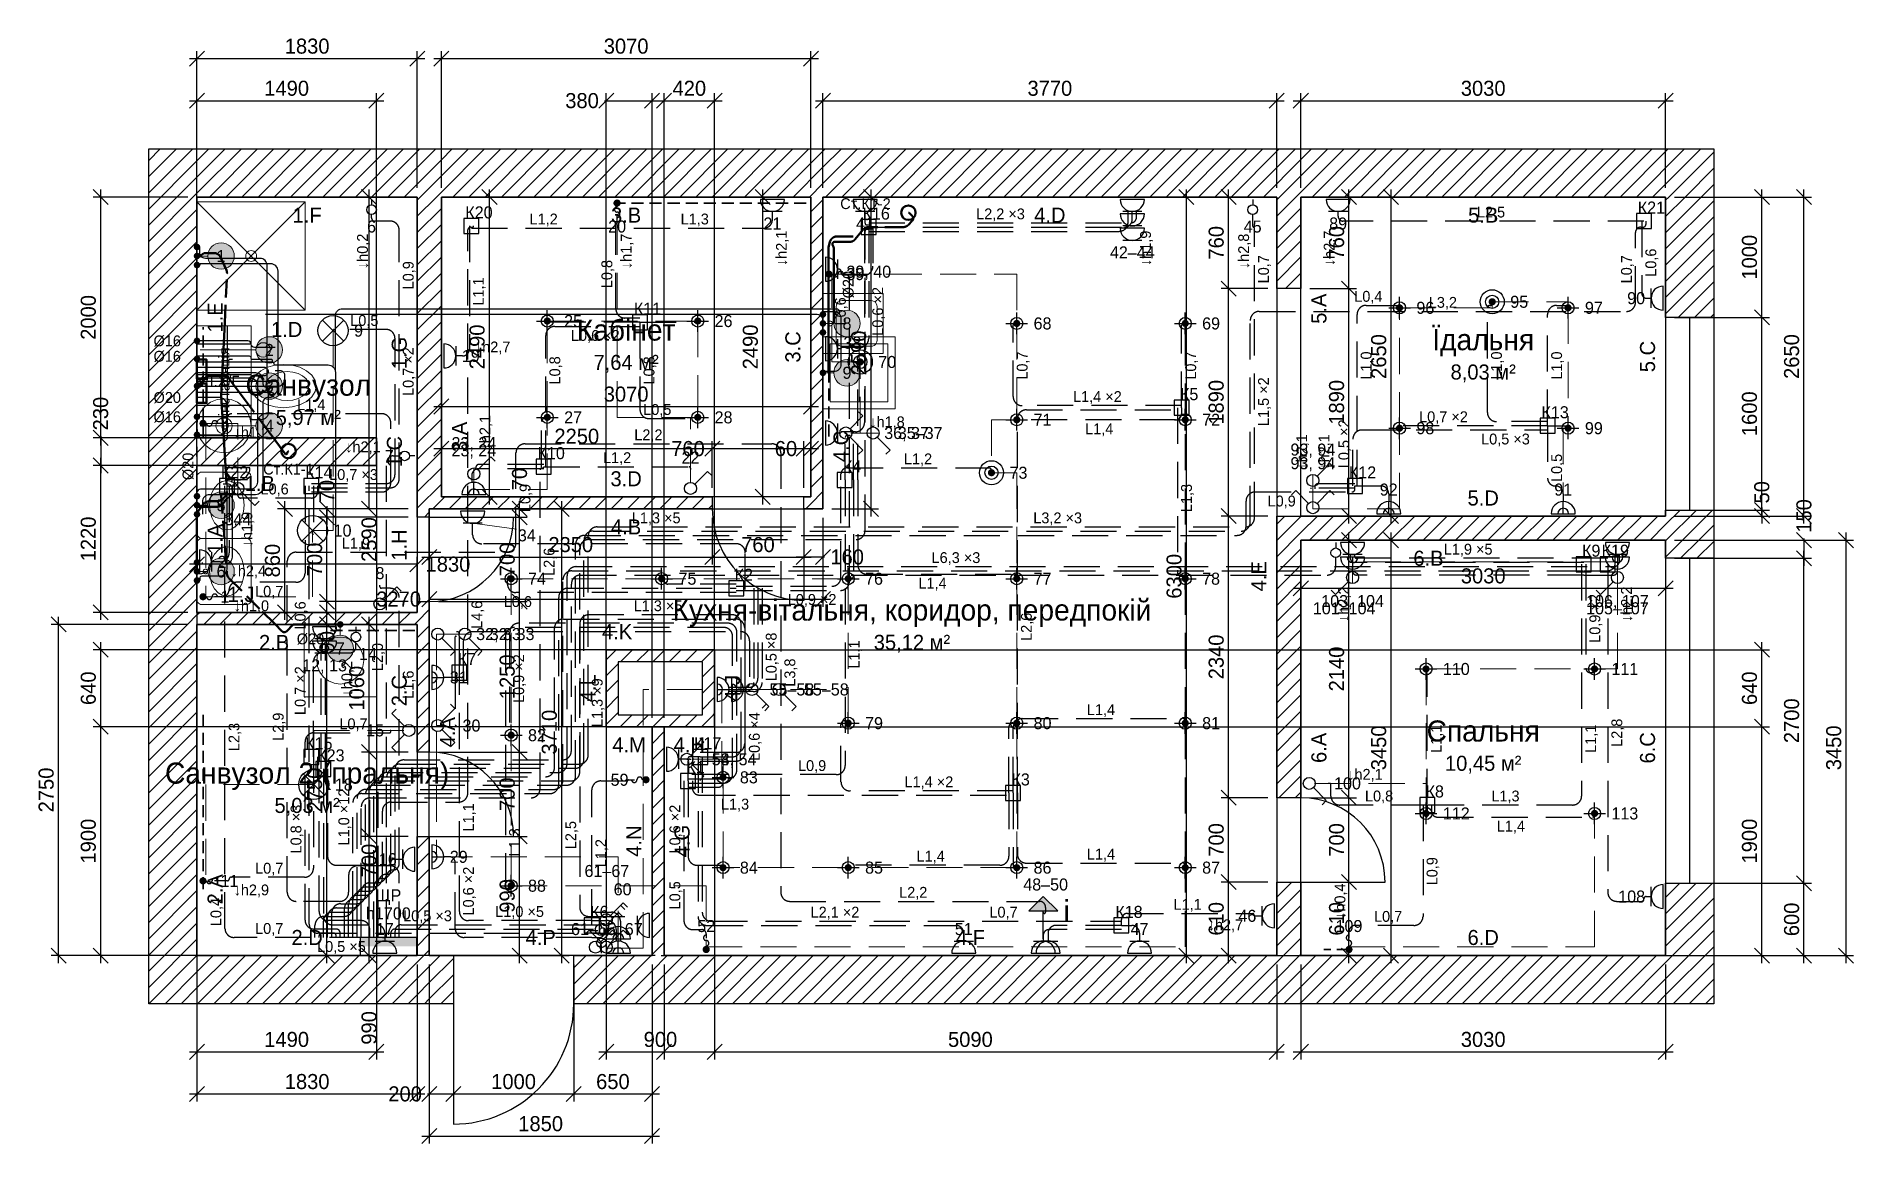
# Model space of a CAD drawing. Header units: millimetres. Extents: x -1335 to 13762, y -1562 to 7635.
import ezdxf
from ezdxf.enums import TextEntityAlignment as Align

# ---------------------------------------------------------------- set-up
doc = ezdxf.new("R2010")
doc.units = ezdxf.units.MM
for name, pattern in [('E_CABLE_DASH', [450, 300, -150]), ('E_LED_DASH', [150, 100, -50]), ('P_SURFACE_DASH', [210, 150, -60])]:
    doc.linetypes.add(name, pattern=pattern)
doc.layers.add('A-AREA', color=8, linetype='Continuous', plot=False)
for name, color, linetype in [('A-DIMS', 2, 'Continuous'), ('A-DOOR', 3, 'Continuous'), ('A-TEXT', 7, 'Continuous'), ('A-WALL', 7, 'Continuous'), ('A-WIND', 4, 'Continuous'), ('E-BOARD', 1, 'Continuous'), ('E-DATA', 140, 'Continuous'), ('E-LED', 221, 'E_LED_DASH'), ('E-LIGHT', 6, 'Continuous'), ('E-LINK', 5, 'E_CABLE_DASH'), ('E-SOCKET', 1, 'Continuous'), ('E-SWITCH', 5, 'Continuous'), ('E-TEXT', 7, 'Continuous'), ('L-TEXT', 7, 'Continuous'), ('P-COLD', 5, 'Continuous'), ('P-FIXT', 7, 'Continuous'), ('P-HOT', 1, 'Continuous'), ('P-OBST', 8, 'Continuous'), ('P-RISER', 7, 'Continuous'), ('P-SEWER', 34, 'Continuous'), ('P-SYMB', 8, 'Continuous'), ('P-TEXT', 7, 'Continuous'), ('W-BOX', 1, 'Continuous'), ('W-CABLE-DEVICE', 1, 'E_CABLE_DASH'), ('W-CABLE-DEVICE-RCD', 1, 'E_CABLE_DASH'), ('W-CABLE-LIGHT', 1, 'E_CABLE_DASH'), ('W-CABLE-LIGHT-RCD', 1, 'E_CABLE_DASH'), ('W-CABLE-LOW', 1, 'E_CABLE_DASH'), ('W-CABLE-SOCKET', 1, 'E_CABLE_DASH'), ('W-CABLE-SOCKET-RCD', 1, 'E_CABLE_DASH'), ('W-TEXT', 7, 'Continuous')]:
    doc.layers.add(name, color=color, linetype=linetype)
doc.styles.add('PLEX_LIGHT', font='IBMPlexSans-Light.ttf')
doc.dimstyles.new('PLAN', dxfattribs={"dimscale": 50, "dimtxt": 2.5, "dimasz": 2.5, "dimexe": 1.25, "dimexo": 1.5, "dimgap": 0.8, "dimtad": 1, "dimdec": 0, "dimtxsty": 'PLEX_LIGHT', "dimtsz": 1.25, "dimcen": 2.5, "dimdle": 1.25, "dimclrd": 2, "dimclre": 2, "dimclrt": 2, "dimazin": 3, "dimtfac": 1, "dimtmove": 0, "dimatfit": 3})

msp = doc.modelspace()

# ---------------------------------------------------------------- texts
at = {"layer": 'A-TEXT', "style": 'PLEX_LIGHT'}
for s, height, p in [('1.F', 125, (915, 6150)), ('3.B', 125, (3565, 6150)), ('4.D', 125, (7085, 6150)), ('5.B', 125, (10685, 6150)), ('Кабінет', 175, (3565, 5195)), ('1.D', 125, (745, 5200)), ('Їдальня', 175, (10685, 5115)), ('Санвузол', 175, (924.8, 4737.4)), ('1.B', 125, (521.5, 3920)), ('3.D', 125, (3565, 3960)), ('5.D', 125, (10685, 3800)), ('4.B', 125, (3565, 3560)), ('6.B', 125, (10230.5, 3300)), ('1.J', 125, (366, 3000)), ('Кухня-вітальня, коридор, передпокій', 175, (5939.6, 2869.8)), ('4.K', 125, (3490, 2690)), ('2.B', 125, (640.5, 2600)), ('4.M', 125, (3590, 1750)), ('4.H', 125, (4090, 1750)), ('Спальня', 175, (10685, 1865)), ('Санвузол 2 (пральня)', 175, (915, 1515)), ('2.D', 125, (915, 150)), ('4.P', 125, (2855, 150)), ('4.F', 125, (6425, 150)), ('6.D', 125, (10685, 150))]:
    msp.add_text(s, height=height, dxfattribs=at).set_placement(p, align=Align.MIDDLE_CENTER)
for s, p in [('5.A', (9320, 5372.5)), ('1.E', (150, 5300)), ('3.C', (4950, 5055)), ('1.G', (1680, 5005)), ('5.C', (12050, 4975)), ('3.A', (2180, 4308)), ('1.C', (1640, 4185)), ('4.C', (5350, 4228)), ('1.A', (150, 3460)), ('1.H', (1680, 3409)), ('4.E', (8820, 3150)), ('2.C', (1680, 2200)), ('4.L', (3250, 2220)), ('4.J', (4450, 2220)), ('4.A', (2080, 1855)), ('6.A', (9320, 1725)), ('6.C', (12050, 1725)), ('4.N', (3630, 950)), ('4.G', (4030, 950)), ('2.A', (150, 550))]:
    msp.add_text(s, height=125, rotation=90, dxfattribs=at).set_placement(p, align=Align.MIDDLE_CENTER)
at = {"layer": 'A-TEXT', "char_height": 125, "attachment_point": 5, "style": 'PLEX_LIGHT'}
for s, insert in [('7,64 м²', (3565, 4915)), ('8,03 м²', (10685, 4835)), ('5,97 м²', (924.8, 4457.4)), ('35,12 м²', (5939.6, 2589.8)), ('10,45 м²', (10685, 1585)), ('5,03 м²', (915, 1235))]:
    msp.add_mtext(s, dxfattribs=dict(at, insert=insert))
at = {"layer": 'E-TEXT', "style": 'PLEX_LIGHT'}
for s, p in [('6', (1450, 6055)), ('20', (3490, 6055)), ('21', (4780, 6080)), ('41', (5550, 6080)), ('45', (8770, 6055)), ('89', (9480, 6080)), ('42–44', (7770, 5840)), ('23, 24', (2300, 4256.1)), ('93, 94', (9270, 4202.1)), ('22', (4100, 4136.1)), ('92', (9900, 3870)), ('91', (11350, 3870)), ('3, 4', (340, 3623.9)), ('34', (2740, 3490)), ('8', (1520, 3176.1)), ('101–104', (9530, 2883.9)), ('105–107', (11800, 2883.9)), ('12, 13', (1060, 2410)), ('14', (1420, 2505)), ('61–67', (3405, 702.1)), ('48–50', (7050, 590)), ('ЩР', (1590, 500)), ('h1700', (1590, 350)), ('17', (1560, 220)), ('52', (4230, 245)), ('51', (6370, 220)), ('47', (7830, 220)), ('109', (9570, 245))]:
    msp.add_text(s, height=100, dxfattribs=at).set_placement(p, align=Align.MIDDLE_CENTER)
for s, p in [('39, 40', (5395, 5680)), ('95', (10910, 5430)), ('25', (3050, 5270)), ('26', (4300, 5270)), ('68', (6950, 5250)), ('69', (8350, 5250)), ('96', (10130, 5380)), ('97', (11530, 5380)), ('9', (1305, 5190)), ('38', (5370, 5090)), ('19', (2200, 4980)), ('70', (5660, 4930)), ('5', (195, 4420)), ('27', (3050, 4470)), ('28', (4300, 4470)), ('35–37', (5822.1, 4340)), ('71', (6950, 4450)), ('72', (8350, 4450)), ('98', (10130, 4380)), ('99', (11530, 4380)), ('73', (6750, 4010)), ('10', (1135, 3530)), ('2', (170, 3270)), ('74', (2750, 3130)), ('75', (4000, 3130)), ('76', (5550, 3130)), ('77', (6950, 3130)), ('78', (8350, 3130)), ('1', (195, 2980)), ('32, 33', (2432.1, 2670)), ('110', (10350, 2380)), ('111', (11750, 2380)), ('31', (2100, 2310)), ('55–58', (5042.1, 2210)), ('79', (5550, 1930)), ('80', (6950, 1930)), ('81', (8350, 1930)), ('30', (2206.1, 1910)), ('82', (2750, 1830)), ('53, 54', (4276.1, 1630)), ('83', (4510, 1480)), ('18', (1145, 1420)), ('100', (9446.1, 1430)), ('112', (10350, 1180)), ('113', (11750, 1180)), ('29', (2100, 820)), ('84', (4510, 730)), ('85', (5550, 730)), ('86', (6950, 730)), ('87', (8350, 730)), ('11', (195, 620)), ('88', (2750, 580))]:
    msp.add_text(s, height=100, dxfattribs=at).set_placement(p, align=Align.MIDDLE_LEFT)
for s, p in [('90', (12030, 5460)), ('7', (1635, 4150)), ('15', (1553.9, 1870)), ('59', (3585, 1460)), ('16', (1660, 800)), ('60', (3610, 550)), ('108', (12030, 490)), ('46', (8800, 330))]:
    msp.add_text(s, height=100, dxfattribs=at).set_placement(p, align=Align.MIDDLE_RIGHT)
at = {"layer": 'L-TEXT', "style": 'PLEX_LIGHT'}
for s, p in [('20', (3490, 6055)), ('23, 24', (2300, 4196.1)), ('22', (4100, 4136.1)), ('93, 94', (9270, 4089.1)), ('92', (9900, 3870)), ('91', (11350, 3870)), ('4', (340, 3623.9)), ('8', (1520, 3176.1)), ('103, 104', (9600, 2943.9)), ('106, 107', (11800, 2943.9)), ('61–65, 67', (3405, 220)), ('52', (4230, 245)), ('109', (9570, 245))]:
    msp.add_text(s, height=100, dxfattribs=at).set_placement(p, align=Align.MIDDLE_CENTER)
for s, p in [('39', (5395, 5660)), ('95', (10910, 5430)), ('25', (3050, 5270)), ('26', (4300, 5270)), ('68', (6950, 5250)), ('69', (8350, 5250)), ('96', (10130, 5380)), ('97', (11530, 5380)), ('9', (1305, 5190)), ('70', (5660, 4930)), ('5', (195, 4420)), ('27', (3050, 4470)), ('28', (4300, 4470)), ('36, 37', (5709.1, 4340)), ('71', (6950, 4450)), ('72', (8350, 4450)), ('98', (10130, 4380)), ('99', (11530, 4380)), ('73', (6750, 4010)), ('10', (1135, 3530)), ('74', (2750, 3130)), ('75', (4000, 3130)), ('76', (5550, 3130)), ('77', (6950, 3130)), ('78', (8350, 3130)), ('1', (195, 2980)), ('32, 33', (2319.1, 2670)), ('110', (10350, 2380)), ('111', (11750, 2380)), ('31', (2100, 2310)), ('55–58', (4756.1, 2210)), ('79', (5550, 1930)), ('80', (6950, 1930)), ('81', (8350, 1930)), ('30', (2206.1, 1910)), ('82', (2750, 1830)), ('54', (4276.1, 1630)), ('83', (4510, 1480)), ('18', (1145, 1420)), ('100', (9446.1, 1430)), ('112', (10350, 1180)), ('113', (11750, 1180)), ('29', (2100, 820)), ('84', (4510, 730)), ('85', (5550, 730)), ('86', (6950, 730)), ('87', (8350, 730)), ('11', (195, 620)), ('88', (2750, 580))]:
    msp.add_text(s, height=100, dxfattribs=at).set_placement(p, align=Align.MIDDLE_LEFT)
for s, p in [('15', (1553.9, 1870)), ('59', (3585, 1460))]:
    msp.add_text(s, height=100, dxfattribs=at).set_placement(p, align=Align.MIDDLE_RIGHT)
at = {"layer": 'P-FIXT', "style": 'PLEX_LIGHT'}
for s, p in [('1', (200, 5810)), ('8', (5400, 5250)), ('2', (600, 5030)), ('9', (5400, 4840)), ('3', (600, 4730)), ('4', (600, 4400)), ('5', (200, 3740)), ('6', (200, 3190)), ('7', (1190, 2550))]:
    msp.add_text(s, height=100, dxfattribs=at).set_placement(p, align=Align.MIDDLE_CENTER)
at = {"layer": 'P-OBST', "style": 'PLEX_LIGHT'}
msp.add_text('інсталяція', height=90, rotation=90, dxfattribs=at).set_placement((225, 4765), align=Align.MIDDLE_CENTER)
at = {"layer": 'P-TEXT', "style": 'PLEX_LIGHT'}
for s, p in [('Ст.К1-2', (5553.4, 6245)), ('КЛ.Х/Г', (170, 4770)), ('Ст.К1-1', (760, 4040))]:
    msp.add_text(s, height=90, dxfattribs=at).set_placement(p, align=Align.MIDDLE_CENTER)
at = {"layer": 'P-TEXT', "true_color": 0x1f77b4, "style": 'PLEX_LIGHT'}
for p in [(5410, 5572.3), (-75, 4062.3)]:
    msp.add_text('Ø20', height=90, rotation=90, dxfattribs=at).set_placement(p, align=Align.MIDDLE_CENTER)
for s, p in [('Ø16', (-247.3, 5105)), ('Ø16', (-247.3, 4475)), ('Ø20', (942.7, 2630))]:
    msp.add_text(s, height=90, dxfattribs=at).set_placement(p, align=Align.MIDDLE_CENTER)
at = {"layer": 'P-TEXT', "true_color": 0xd62728, "style": 'PLEX_LIGHT'}
for s, p in [('Ø16', (-247.3, 4977)), ('Ø20', (-247.3, 4635))]:
    msp.add_text(s, height=90, dxfattribs=at).set_placement(p, align=Align.MIDDLE_CENTER)
at = {"layer": 'W-CABLE-DEVICE', "true_color": 0x76b7b2, "style": 'PLEX_LIGHT'}
for s, p in [('↓h2,8', (8695, 5848.6)), ('L0,7', (8860, 5700))]:
    msp.add_text(s, height=90, rotation=90, dxfattribs=at).set_placement(p, align=Align.MIDDLE_CENTER)
at = {"layer": 'W-CABLE-DEVICE-RCD', "true_color": 0x5f9ed1, "style": 'PLEX_LIGHT'}
msp.add_text('↓h2,1', height=90, dxfattribs=at).set_placement((1378.6, 4225), align=Align.MIDDLE_CENTER)
msp.add_text('L2,0', height=90, rotation=90, dxfattribs=at).set_placement((1500, 2479), align=Align.MIDDLE_CENTER)
at = {"layer": 'W-CABLE-LIGHT', "true_color": 0xa6761d, "style": 'PLEX_LIGHT'}
for s, p in [('↓h1,7', (3565, 5848.6)), ('L0,8', (3405, 5660)), ('L0,8', (2972.5, 4860)), ('L0,8', (3755, 4860)), ('↓h2,1', (2392.5, 4342.5)), ('L2,6', (2925, 3270))]:
    msp.add_text(s, height=90, rotation=90, dxfattribs=at).set_placement(p, align=Align.MIDDLE_CENTER)
at = {"layer": 'W-CABLE-LIGHT', "true_color": 0xf28e2b, "style": 'PLEX_LIGHT'}
for s, p in [('L0,6', (5345, 5350)), ('L0,7', (6855, 4900)), ('L0,7', (8255, 4900)), ('L1,3', (8220, 3800)), ('L2,6', (6890, 2730)), ('L1,1', (5460, 2500)), ('L0,9 ×2', (2672.5, 2300)), ('L0,6 ×2', (3970, 1050)), ('L1,3', (2637.5, 940)), ('L0,5', (3970, 500))]:
    msp.add_text(s, height=90, rotation=90, dxfattribs=at).set_placement(p, align=Align.MIDDLE_CENTER)
at = {"layer": 'W-CABLE-LIGHT', "true_color": 0x9c755f, "style": 'PLEX_LIGHT'}
for s, p in [('L0,4', (9731, 5475)), ('L0,7 ×2', (10355, 4475)), ('L0,5 ×3', (10870, 4290)), ('L0,9', (9011, 3775))]:
    msp.add_text(s, height=90, dxfattribs=at).set_placement(p, align=Align.MIDDLE_CENTER)
at = {"layer": 'W-CABLE-LIGHT', "true_color": 0xa6761d, "style": 'PLEX_LIGHT'}
for s, p in [('L0,6 ×2', (3309, 5150)), ('L0,5', (3824, 4535)), ('L1,2', (3490, 4135))]:
    msp.add_text(s, height=90, dxfattribs=at).set_placement(p, align=Align.MIDDLE_CENTER)
at = {"layer": 'W-CABLE-LIGHT', "true_color": 0x9c755f, "style": 'PLEX_LIGHT'}
for s, p in [('L1,0', (9712.5, 4900)), ('L1,0', (10795, 4900)), ('L1,0', (11295, 4900)), ('L0,5 ×2', (9527.5, 4250)), ('↓h2,1', (9177.5, 4182.5)), ('↓h2,1', (9362.5, 4182.5)), ('L0,5', (11295, 4050))]:
    msp.add_text(s, height=90, rotation=90, dxfattribs=at).set_placement(p, align=Align.MIDDLE_CENTER)
at = {"layer": 'W-CABLE-LIGHT', "true_color": 0xf28e2b, "style": 'PLEX_LIGHT'}
for s, p in [('L1,4 ×2', (7480, 4642.5)), ('↓h1,8', (5732.5, 4432.5)), ('L1,4', (7495, 4375)), ('L1,2', (5990, 4125)), ('L1,4', (6110, 3092.5)), ('L0,6', (2665.5, 2940)), ('L0,9 ×2', (5110, 2957.5)), ('L1,4', (7510, 2042.5)), ('L0,9', (5110, 1577.5)), ('L1,4 ×2', (6080, 1442.5)), ('L1,3', (4470, 1257.5)), ('L1,4', (6095, 825)), ('L1,4', (7510, 842.5))]:
    msp.add_text(s, height=90, dxfattribs=at).set_placement(p, align=Align.MIDDLE_CENTER)
at = {"layer": 'W-CABLE-LIGHT', "true_color": 0xc9845c, "style": 'PLEX_LIGHT'}
for s, p in [('↓h2,2', (9525, 2917.5)), ('↓h2,2', (11875, 2917.5)), ('L0,9 ×2', (11612.5, 2800)), ('L1,1', (10295, 1800)), ('L1,1', (11577.5, 1800)), ('L0,9', (10260, 700)), ('↓h0,4', (9495, 451.4))]:
    msp.add_text(s, height=90, rotation=90, dxfattribs=at).set_placement(p, align=Align.MIDDLE_CENTER)
for s, p in [('↓h2,1', (9702.5, 1505)), ('L0,8', (9820, 1325)), ('L1,3', (10870, 1325)), ('L1,4', (10915, 1075)), ('L0,7', (9895, 325))]:
    msp.add_text(s, height=90, dxfattribs=at).set_placement(p, align=Align.MIDDLE_CENTER)
at = {"layer": 'W-CABLE-LIGHT', "true_color": 0xd4a72c, "style": 'PLEX_LIGHT'}
for s, p in [('L1,1', (2255, 1147)), ('L1,2', (3355, 850)), ('L0,6 ×2', (2255, 535))]:
    msp.add_text(s, height=90, rotation=90, dxfattribs=at).set_placement(p, align=Align.MIDDLE_CENTER)
at = {"layer": 'W-CABLE-LIGHT-RCD', "true_color": 0xf28e2b, "style": 'PLEX_LIGHT'}
for s, p in [('↓h0,2', (1375, 5848.6)), ('L0,9', (1755, 5650)), ('L0,7 ×2', (1755, 4850)), ('↓h1,9', (415, 3537.5)), ('L0,6', (857.5, 2825))]:
    msp.add_text(s, height=90, rotation=90, dxfattribs=at).set_placement(p, align=Align.MIDDLE_CENTER)
for s, p in [('L0,5', (1390, 5275)), ('L1,4', (950, 4575)), ('↓h1,2', (451.4, 4345)), ('L0,7 ×3', (1300, 3995)), ('L0,6', (645, 3875)), ('L0,7', (600, 3025)), ('↓h1,0', (451.4, 2905))]:
    msp.add_text(s, height=90, dxfattribs=at).set_placement(p, align=Align.MIDDLE_CENTER)
at = {"layer": 'W-CABLE-LIGHT-RCD', "true_color": 0xd4a72c, "style": 'PLEX_LIGHT'}
msp.add_text('↓h0,2', height=90, rotation=90, dxfattribs=at).set_placement((1245, 2298.6), align=Align.MIDDLE_CENTER)
for s, p in [('L0,7', (1300, 1925)), ('L0,7', (600, 725)), ('↓h2,9', (451.4, 545))]:
    msp.add_text(s, height=90, dxfattribs=at).set_placement(p, align=Align.MIDDLE_CENTER)
at = {"layer": 'W-CABLE-SOCKET', "true_color": 0x4e79a7, "style": 'PLEX_LIGHT'}
msp.add_text('L2,2 ×3', height=90, dxfattribs=at).set_placement((6675, 6160), align=Align.MIDDLE_CENTER)
at = {"layer": 'W-CABLE-SOCKET', "true_color": 0x4fb0a0, "style": 'PLEX_LIGHT'}
for s, p in [('L2,5', (10750, 6175)), ('L3,2', (10350, 5425))]:
    msp.add_text(s, height=90, dxfattribs=at).set_placement(p, align=Align.MIDDLE_CENTER)
at = {"layer": 'W-CABLE-SOCKET', "true_color": 0x5f9ed1, "style": 'PLEX_LIGHT'}
for s, p in [('L1,2', (2880, 6117.5)), ('L1,3', (4135, 6117.5)), ('↓h2,7', (2456.4, 5055))]:
    msp.add_text(s, height=90, dxfattribs=at).set_placement(p, align=Align.MIDDLE_CENTER)
for s, p in [('↓h2,1', (4855, 5873.6)), ('L1,1', (2337.5, 5515)), ('L4,6', (2325, 2830))]:
    msp.add_text(s, height=90, rotation=90, dxfattribs=at).set_placement(p, align=Align.MIDDLE_CENTER)
at = {"layer": 'W-CABLE-SOCKET', "true_color": 0x4e79a7, "style": 'PLEX_LIGHT'}
for s, p in [('↓h1,9', (7880, 5873.6)), ('L0,6 ×2', (5655, 5350))]:
    msp.add_text(s, height=90, rotation=90, dxfattribs=at).set_placement(p, align=Align.MIDDLE_CENTER)
at = {"layer": 'W-CABLE-SOCKET', "true_color": 0x4fb0a0, "style": 'PLEX_LIGHT'}
for s, p in [('↓h2,7', (9405, 5873.6)), ('L0,7', (11875, 5700)), ('L0,6', (12077.5, 5755)), ('L1,6', (1755, 2250))]:
    msp.add_text(s, height=90, rotation=90, dxfattribs=at).set_placement(p, align=Align.MIDDLE_CENTER)
at = {"layer": 'W-CABLE-SOCKET', "true_color": 0x7f7fc9, "style": 'PLEX_LIGHT'}
msp.add_text('L2,8', height=90, rotation=90, dxfattribs=at).set_placement((11795, 1850), align=Align.MIDDLE_CENTER)
at = {"layer": 'W-CABLE-SOCKET', "true_color": 0x76b7b2, "style": 'PLEX_LIGHT'}
msp.add_text('L2,5', height=90, rotation=90, dxfattribs=at).set_placement((3105, 1000), align=Align.MIDDLE_CENTER)
for s, p in [('L1,1', (8230, 425)), ('L2,1 ×2', (5300, 360)), ('L0,7', (6700, 360)), ('↓h2,7', (8543.6, 255))]:
    msp.add_text(s, height=90, dxfattribs=at).set_placement(p, align=Align.MIDDLE_CENTER)
at = {"layer": 'W-CABLE-SOCKET-RCD', "true_color": 0x3f6fb5, "style": 'PLEX_LIGHT'}
for s, p in [('↓h2,4', (426.4, 3195)), ('L0,7', (600, 225))]:
    msp.add_text(s, height=90, dxfattribs=at).set_placement(p, align=Align.MIDDLE_CENTER)
for s, p in [('L2,3', (307.5, 1815)), ('L0,4', (157.5, 361))]:
    msp.add_text(s, height=90, rotation=90, dxfattribs=at).set_placement(p, align=Align.MIDDLE_CENTER)
at = {"layer": 'W-TEXT', "style": 'PLEX_LIGHT'}
for s, height, p in [('К20', 100, (2342.5, 6172.5)), ('К16', 100, (5642.5, 6162.5)), ('К21', 100, (12082.5, 6212.5)), ('К11', 100, (3742.5, 5372.5)), ('К5', 100, (8242.5, 4662.5)), ('К13', 100, (11282.5, 4512.5)), ('L2,2', 90, (3750, 4325)), ('К10', 100, (2942.5, 4172.5)), ('К4', 100, (5442.5, 4062.5)), ('К22', 100, (312.5, 4012.5)), ('К14', 100, (1012.5, 4012.5)), ('К12', 100, (9682.5, 4012.5)), ('L1,3 ×5', 90, (3815, 3635)), ('L3,2 ×3', 90, (7150, 3635)), ('L1,9', 90, (1320, 3425)), ('L6,3 ×3', 90, (6305, 3305)), ('L1,9 ×5', 90, (10560, 3375)), ('К9', 100, (11582.5, 3362.5)), ('К19', 100, (11782.5, 3362.5)), ('К2', 100, (4542.5, 3162.5)), ('L1,3 ×5', 90, (3830, 2905)), ('К7', 100, (2242.5, 2462.5)), ('К15', 100, (1012.5, 1762.5)), ('К17', 100, (4242.5, 1762.5)), ('К23', 100, (1112.5, 1662.5)), ('К1', 100, (4142.5, 1562.5)), ('К3', 100, (6842.5, 1462.5)), ('К8', 100, (10282.5, 1362.5)), ('L2,2', 90, (5950, 525)), ('L0,5 ×3', 90, (1915, 330)), ('L1,0 ×5', 90, (2680, 365)), ('К6', 100, (3342.5, 362.5)), ('К18', 100, (7742.5, 362.5)), ('L0,5 ×5', 90, (1200, 75))]:
    msp.add_text(s, height=height, dxfattribs=at).set_placement(p, align=Align.MIDDLE_CENTER)
for s, p in [('L1,5 ×2', (8860, 4600)), ('L0,9', (2725, 3800)), ('L0,5 ×8', (4770, 2480)), ('L3,8', (4925, 2350)), ('L0,7 ×2', (857.5, 2200)), ('L1,3 ×9', (3325, 2100)), ('L2,9', (675, 1900)), ('L0,6 ×4', (4630, 1818)), ('L1,0 ×12', (1220, 1150)), ('L0,8 ×3', (822.5, 1050))]:
    msp.add_text(s, height=90, rotation=90, dxfattribs=at).set_placement(p, align=Align.MIDDLE_CENTER)

# ---------------------------------------------------------------- blocks, each defined once
blk = doc.blocks.new('E_LED_OUTPUT')
h = blk.add_hatch(color=0)
h.dxf.hatch_style = 1
edge = h.paths.add_edge_path()
edge.add_arc((0, 1), 0.6, 0, 360)
at = {"color": 0}
for centre, start, end in [((0, 2.95), 90, 270), ((0, 2.05), 270, 90)]:
    blk.add_arc(centre, 0.45, start, end, dxfattribs=at)
at = {"style": 'PLEX_LIGHT', "flags": 1}
for tag in ['GROUP', 'H', 'ID']:
    blk.add_attdef(tag, (0, 0), '', height=2, dxfattribs=at)
blk = doc.blocks.new('E_SOCKET')
at = {"color": 0}
for p, q in [((-2, 0.4), (2, 0.4)), ((-1.6, 2.4), (1.6, 2.4))]:
    blk.add_line(p, q, dxfattribs=at)
blk.add_arc((0, 0.4), 2, 0, 180, dxfattribs=at)
at = {"style": 'PLEX_LIGHT', "flags": 1}
for tag in ['GROUP', 'H', 'ID']:
    blk.add_attdef(tag, (0, 0), '', height=2, dxfattribs=at)
blk = doc.blocks.new('E_SWITCH2')
at = {"color": 0}
for p, q in [((-2.83, 4.23), (-3.54, 3.52)), ((-0.71, 2.11), (-2.83, 4.23)), ((0.71, 2.11), (2.83, 4.23)), ((2.83, 4.23), (3.54, 3.52))]:
    blk.add_line(p, q, dxfattribs=at)
blk.add_circle((0, 1.4), 1, dxfattribs=at)
at = {"style": 'PLEX_LIGHT', "flags": 1}
for tag in ['GROUP', 'H', 'ID']:
    blk.add_attdef(tag, (0, 0), '', height=2, dxfattribs=at)
blk = doc.blocks.new('E_OUTLET')
at = {"color": 0}
blk.add_line((0, 0.4), (0, 1.3), dxfattribs=at)
blk.add_circle((0, 2.1), 0.8, dxfattribs=at)
at = {"style": 'PLEX_LIGHT', "flags": 1}
for tag in ['GROUP', 'H', 'ID']:
    blk.add_attdef(tag, (0, 0), '', height=2, dxfattribs=at)
blk = doc.blocks.new('E_SWITCH')
at = {"color": 0}
for p, q in [((0.71, 2.11), (2.83, 4.23)), ((2.83, 4.23), (3.54, 3.52))]:
    blk.add_line(p, q, dxfattribs=at)
blk.add_circle((0, 1.4), 1, dxfattribs=at)
at = {"style": 'PLEX_LIGHT', "flags": 1}
for tag in ['GROUP', 'H', 'ID']:
    blk.add_attdef(tag, (0, 0), '', height=2, dxfattribs=at)
blk = doc.blocks.new('E_LIGHT')
at = {"color": 0}
for p, q in [((-1.77, -1.77), (1.77, 1.77)), ((-1.77, 1.77), (1.77, -1.77))]:
    blk.add_line(p, q, dxfattribs=at)
blk.add_circle((0, 0), 2.5, dxfattribs=at)
at = {"style": 'PLEX_LIGHT', "flags": 1}
for tag in ['GROUP', 'H', 'ID']:
    blk.add_attdef(tag, (0, 0), '', height=2, dxfattribs=at)
blk = doc.blocks.new('E_SCONCE')
at = {"color": 0}
for p, q in [((-2, 0.4), (2, 0.4)), ((0, 0.4), (0, 2.4))]:
    blk.add_line(p, q, dxfattribs=at)
for radius in [2, 0.9]:
    blk.add_arc((0, 0.4), radius, 0, 180, dxfattribs=at)
at = {"style": 'PLEX_LIGHT', "flags": 1}
for tag in ['GROUP', 'H', 'ID']:
    blk.add_attdef(tag, (0, 0), '', height=2, dxfattribs=at)
blk = doc.blocks.new('E_DOWNLIGHT')
h = blk.add_hatch(color=0)
h.dxf.hatch_style = 1
edge = h.paths.add_edge_path()
edge.add_arc((0, 0), 0.6, 0, 360)
at = {"color": 0}
for p, q in [((-1.8, 0), (1.8, 0)), ((0, -1.8), (0, 1.8))]:
    blk.add_line(p, q, dxfattribs=at)
blk.add_circle((0, 0), 1, dxfattribs=at)
at = {"style": 'PLEX_LIGHT', "flags": 1}
for tag in ['GROUP', 'H', 'ID']:
    blk.add_attdef(tag, (0, 0), '', height=2, dxfattribs=at)
blk = doc.blocks.new('E_PASS_SWITCH')
at = {"color": 0}
for p, q in [((0.71, 2.11), (2.83, 4.23)), ((2.4, 3.8), (3.11, 3.1)), ((2.83, 4.23), (3.54, 3.52))]:
    blk.add_line(p, q, dxfattribs=at)
blk.add_circle((0, 1.4), 1, dxfattribs=at)
at = {"style": 'PLEX_LIGHT', "flags": 1}
for tag in ['GROUP', 'H', 'ID']:
    blk.add_attdef(tag, (0, 0), '', height=2, dxfattribs=at)
blk = doc.blocks.new('E_PENDANT')
h = blk.add_hatch(color=0)
h.dxf.hatch_style = 1
edge = h.paths.add_edge_path()
edge.add_arc((0, 0), 0.6, 0, 360)
at = {"color": 0}
for radius in [2, 1.1]:
    blk.add_circle((0, 0), radius, dxfattribs=at)
at = {"style": 'PLEX_LIGHT', "flags": 1}
for tag in ['GROUP', 'H', 'ID']:
    blk.add_attdef(tag, (0, 0), '', height=2, dxfattribs=at)
blk = doc.blocks.new('E_DATA')
h = blk.add_hatch(color=0)
h.dxf.hatch_style = 1
h.paths.add_polyline_path([(-2.4, 5), (2.4, 5), (0, 7.4)])
at = {"color": 0}
blk.add_line((0, 0.4), (0, 5), dxfattribs=at)
blk.add_lwpolyline([(-2.4, 5), (2.4, 5), (0, 7.4)], close=True, dxfattribs=at)
at = {"color": 0, "style": 'PLEX_LIGHT'}
blk.add_text('i', height=3.6, dxfattribs=at).set_placement((3.36, 5), align=Align.MIDDLE_LEFT)
at = {"style": 'PLEX_LIGHT', "flags": 1}
for tag in ['GROUP', 'H', 'ID']:
    blk.add_attdef(tag, (0, 0), '', height=2, dxfattribs=at)
blk = doc.blocks.new('E_BOARD')
h = blk.add_hatch(color=0)
h.dxf.hatch_style = 1
h.paths.add_polyline_path([(-0.5, 0.5), (0.5, 0.5), (0.5, 1), (-0.5, 1)])
at = {"color": 0}
blk.add_lwpolyline([(-0.5, 0), (0.5, 0), (0.5, 1), (-0.5, 1)], close=True, dxfattribs=at)
at = {"style": 'PLEX_LIGHT', "flags": 1}
for tag in ['GROUP', 'H', 'ID']:
    blk.add_attdef(tag, (0, 0), '', height=2, dxfattribs=at)

# ---------------------------------------------------------------- dimensions: what is measured, and where the dimension line sits
at = {"layer": 'A-DIMS'}
for base, p1, p2 in [((0, 7450), (0, 6300), (1830, 6300)), ((2030, 7450), (2030, 6300), (5100, 6300)), ((0, 7100), (0, 4070), (1490, 4070)), ((3880, 7100), (3880, 1900), (4300, 1900)), ((5200, 7100), (5200, 6300), (8970, 6300)), ((9170, 7100), (9170, 6300), (12200, 6300)), ((2030, 4560), (2030, 3810), (5100, 3810)), ((2030, 4210), (2030, 3810), (4280, 3810)), ((0, -800), (0, 4300), (1490, 4300)), ((1930, 3310), (1930, 3710), (4280, 3710)), ((4280, 3310), (4280, 3710), (5040, 3710)), ((9170, 3050), (9170, 3450), (12200, 3450)), ((3400, -800), (3400, 2540), (4300, 2540)), ((0, -1150), (0, 0), (1830, 0)), ((1930, -1500), (1930, 0), (3780, 0)), ((2130, -1150), (2130, 0), (3130, 0)), ((3130, -1150), (3130, 0), (3780, 0)), ((3880, -800), (3880, 0), (8970, 0)), ((9170, -800), (9170, 0), (12200, 0))]:
    msp.add_linear_dim(base=base, p1=p1, p2=p2, dimstyle='PLAN', dxfattribs=at).render()
for base, p1, p2, location in [((3400, 7100), (3400, 1900), (3780, 1900), (3198.8, 7100)), ((4280, 4210), (4280, 3810), (5040, 3810), (4078.8, 4210)), ((5040, 4210), (5040, 3810), (5100, 3810), (4892.6, 4210)), ((1930, 2960), (1930, 3710), (5200, 3710), (1675.1, 2960)), ((5040, 3310), (5040, 3710), (5200, 3710), (5401.2, 3310)), ((0, 3250), (0, 2850), (1830, 2850), (2084.9, 3250)), ((1930, -1150), (1930, 0), (2130, 0), (1728.8, -1150))]:
    msp.add_linear_dim(base=base, p1=p1, p2=p2, location=location, dimstyle='PLAN', override={"dimtmove": 2}, dxfattribs=at).render()
for base, p1, p2 in [((-800, 4300), (0, 4300), (0, 6300)), ((2430, 3810), (2030, 3810), (2030, 6300)), ((4700, 3810), (5100, 3810), (5100, 6300)), ((5600, 3710), (5200, 3710), (5200, 6300)), ((8220, 0), (8970, 0), (8970, 6300)), ((8570, 5540), (8970, 5540), (8970, 6300)), ((9570, 5540), (9170, 5540), (9170, 6300)), ((9920, 3650), (9170, 3650), (9170, 6300)), ((13000, 5300), (12200, 5300), (12200, 6300)), ((13350, 3650), (12200, 3650), (12200, 6300)), ((8570, 3650), (8970, 3650), (8970, 5540)), ((9570, 3650), (9170, 3650), (9170, 5540)), ((13000, 3700), (12200, 3700), (12200, 5300)), ((-800, 2850), (0, 2850), (0, 4070)), ((730, 2850), (1830, 2850), (1830, 3710)), ((1080, 2940), (1830, 2940), (1830, 3640)), ((3030, 0), (1930, 0), (1930, 3710)), ((2680, 2940), (1930, 2940), (1930, 3640)), ((8570, 1310), (8970, 1310), (8970, 3650)), ((9570, 1310), (9170, 1310), (9170, 3450)), ((9920, 0), (9170, 0), (9170, 3450)), ((13700, 0), (12200, 0), (12200, 3450)), ((13350, 600), (12200, 600), (12200, 3300)), ((2680, 1690), (1930, 1690), (1930, 2940)), ((-1150, 0), (0, 0), (0, 2750)), ((1080, 0), (1830, 0), (1830, 2750)), ((1430, 1690), (1830, 1690), (1830, 2750)), ((-800, 1900), (4300, 1900), (4300, 2540)), ((13000, 1900), (3400, 1900), (3400, 2540)), ((-800, 0), (3880, 0), (3880, 1900)), ((13000, 0), (3780, 0), (3780, 1900)), ((2680, 990), (1930, 990), (1930, 1690)), ((8570, 610), (8970, 610), (8970, 1310)), ((9570, 610), (9170, 610), (9170, 1310)), ((2680, 0), (1930, 0), (1930, 990)), ((8570, 0), (8970, 0), (8970, 610)), ((9570, 0), (9170, 0), (9170, 610)), ((13350, 0), (12200, 0), (12200, 600))]:
    msp.add_linear_dim(base=base, p1=p1, p2=p2, angle=90, dimstyle='PLAN', dxfattribs=at).render()
for base, p1, p2, location in [((1430, 3710), (1830, 3710), (1830, 6300), (1430, 3455.1)), ((-800, 4070), (1490, 4070), (1490, 4300), (-800, 4501.2)), ((1080, 3640), (1830, 3640), (1830, 3710), (1080, 3857.4)), ((2680, 3640), (1930, 3640), (1930, 3710), (2680, 3957.4)), ((13000, 3650), (12200, 3650), (12200, 3700), (13000, 3847.4)), ((13350, 3300), (12200, 3300), (12200, 3450), (13350, 3651.2)), ((1080, 2850), (1830, 2850), (1830, 2940), (1080, 2602.6)), ((1430, 990), (1830, 990), (1830, 1690), (1430, 788.8)), ((1430, 0), (1830, 0), (1830, 990), (1430, -601.2))]:
    msp.add_linear_dim(base=base, p1=p1, p2=p2, angle=90, location=location, dimstyle='PLAN', override={"dimtmove": 2}, dxfattribs=at).render()

# ---------------------------------------------------------------- hatches: boundary and pattern name
at = {"layer": 'A-WALL'}
h = msp.add_hatch(dxfattribs=at)
h.set_pattern_fill('ANSI31', scale=30)
h.paths.add_polyline_path([(0, 6700), (0, 6300), (0, 4300), (-400, 4300), (-400, 6700)])
h = msp.add_hatch(dxfattribs=at)
h.set_pattern_fill('ANSI31', scale=30)
h.paths.add_polyline_path([(2030, 6300), (1830, 6300), (0, 6300), (0, 6700), (1830, 6700), (2030, 6700)])
h = msp.add_hatch(dxfattribs=at)
h.set_pattern_fill('ANSI31', scale=30)
h.paths.add_polyline_path([(5200, 6700), (5200, 6300), (5100, 6300), (2030, 6300), (2030, 6700), (5100, 6700)])
h = msp.add_hatch(dxfattribs=at)
h.set_pattern_fill('ANSI31', scale=30)
h.paths.add_polyline_path([(9170, 6700), (9170, 6300), (8970, 6300), (5200, 6300), (5200, 6700), (8970, 6700)])
h = msp.add_hatch(dxfattribs=at)
h.set_pattern_fill('ANSI31', scale=30)
h.paths.add_polyline_path([(12600, 6300), (12200, 6300), (9170, 6300), (9170, 6700), (12600, 6700)])
h = msp.add_hatch(dxfattribs=at)
h.set_pattern_fill('ANSI31', scale=30)
h.paths.add_polyline_path([(2030, 3710), (1930, 3710), (1830, 3710), (1830, 3810), (1830, 6300), (2030, 6300), (2030, 3810)])
h = msp.add_hatch(dxfattribs=at)
h.set_pattern_fill('ANSI31', scale=30)
h.paths.add_polyline_path([(5100, 3710), (5100, 3810), (5100, 6300), (5200, 6300), (5200, 3710)])
h = msp.add_hatch(dxfattribs=at)
h.set_pattern_fill('ANSI31', scale=30)
h.paths.add_polyline_path([(8970, 5540), (8970, 6300), (9170, 6300), (9170, 5540)])
h = msp.add_hatch(dxfattribs=at)
h.set_pattern_fill('ANSI31', scale=30)
h.paths.add_polyline_path([(12200, 6300), (12600, 6300), (12600, 5300), (12200, 5300)])
h = msp.add_hatch(dxfattribs=at)
h.set_pattern_fill('ANSI31', scale=30)
h.paths.add_polyline_path([(-400, 4300), (0, 4300), (0, 4070), (0, 2850), (0, 2750), (-400, 2750), (-400, 2850), (-400, 4070)])
h = msp.add_hatch(dxfattribs=at)
h.set_pattern_fill('ANSI31', scale=30)
h.paths.add_polyline_path([(1490, 4300), (1490, 4070), (1390, 4070), (0, 4070), (0, 4300), (1390, 4300)])
h = msp.add_hatch(dxfattribs=at)
h.set_pattern_fill('ANSI31', scale=30)
h.paths.add_polyline_path([(4280, 3810), (4280, 3710), (2030, 3710), (2030, 3810)])
h = msp.add_hatch(dxfattribs=at)
h.set_pattern_fill('ANSI31', scale=30)
h.paths.add_polyline_path([(5100, 3810), (5100, 3710), (5040, 3710), (5040, 3810)])
h = msp.add_hatch(dxfattribs=at)
h.set_pattern_fill('ANSI31', scale=30)
h.paths.add_polyline_path([(1830, 3710), (1930, 3710), (1930, 3640), (1830, 3640)])
h = msp.add_hatch(dxfattribs=at)
h.set_pattern_fill('ANSI31', scale=30)
h.paths.add_polyline_path([(8970, 1310), (8970, 3450), (8970, 3650), (9170, 3650), (9170, 3450), (9170, 1310)])
h = msp.add_hatch(dxfattribs=at)
h.set_pattern_fill('ANSI31', scale=30)
h.paths.add_polyline_path([(12200, 3650), (12200, 3450), (9170, 3450), (9170, 3650)])
h = msp.add_hatch(dxfattribs=at)
h.set_pattern_fill('ANSI31', scale=30)
h.paths.add_polyline_path([(12200, 3450), (12200, 3650), (12200, 3700), (12600, 3700), (12600, 3650), (12600, 3450)])
h = msp.add_hatch(dxfattribs=at)
h.set_pattern_fill('ANSI31', scale=30)
h.paths.add_polyline_path([(12200, 3300), (12200, 3450), (12600, 3450), (12600, 3300)])
h = msp.add_hatch(dxfattribs=at)
h.set_pattern_fill('ANSI31', scale=30)
h.paths.add_polyline_path([(1830, 2750), (1830, 2850), (1830, 2940), (1930, 2940), (1930, 2850), (1930, 2750)])
h = msp.add_hatch(dxfattribs=at)
h.set_pattern_fill('ANSI31', scale=30)
h.paths.add_polyline_path([(0, 0), (0, -400), (-400, -400), (-400, 2750), (0, 2750)])
h = msp.add_hatch(dxfattribs=at)
h.set_pattern_fill('ANSI31', scale=30)
h.paths.add_polyline_path([(1830, 2850), (1830, 2750), (0, 2750), (0, 2850)])
h = msp.add_hatch(dxfattribs=at)
h.set_pattern_fill('ANSI31', scale=30)
h.paths.add_polyline_path([(1830, 1690), (1830, 2750), (1930, 2750), (1930, 1690)])
h = msp.add_hatch(dxfattribs=at)
h.set_pattern_fill('ANSI31', scale=30)
h.paths.add_polyline_path([(3400, 2440), (3400, 2540), (4200, 2540), (4200, 2440), (3500, 2440)])
h = msp.add_hatch(dxfattribs=at)
h.set_pattern_fill('ANSI31', scale=30)
h.paths.add_polyline_path([(3500, 1900), (3400, 1900), (3400, 2440), (3500, 2440), (3500, 2000)])
h = msp.add_hatch(dxfattribs=at)
h.set_pattern_fill('ANSI31', scale=30)
h.paths.add_polyline_path([(4200, 2540), (4300, 2540), (4300, 2000), (4200, 2000), (4200, 2440)])
h = msp.add_hatch(dxfattribs=at)
h.set_pattern_fill('ANSI31', scale=30)
h.paths.add_polyline_path([(3500, 1900), (3500, 2000), (3780, 2000), (3780, 1900)])
h = msp.add_hatch(dxfattribs=at)
h.set_pattern_fill('ANSI31', scale=30)
h.paths.add_polyline_path([(3780, 2000), (3880, 2000), (3880, 1900), (3880, 0), (3780, 0), (3780, 1900)])
h = msp.add_hatch(dxfattribs=at)
h.set_pattern_fill('ANSI31', scale=30)
h.paths.add_polyline_path([(4300, 2000), (4300, 1900), (3880, 1900), (3880, 2000), (4200, 2000)])
h = msp.add_hatch(dxfattribs=at)
h.set_pattern_fill('ANSI31', scale=30)
h.paths.add_polyline_path([(1830, -400), (1830, 0), (1830, 990), (1930, 990), (1930, 0), (1930, -400)])
h = msp.add_hatch(dxfattribs=at)
h.set_pattern_fill('ANSI31', scale=30)
h.paths.add_polyline_path([(8970, -400), (8970, 0), (8970, 610), (9170, 610), (9170, 0), (9170, -400)])
h = msp.add_hatch(dxfattribs=at)
h.set_pattern_fill('ANSI31', scale=30)
h.paths.add_polyline_path([(12200, 0), (12200, 600), (12600, 600), (12600, -400), (12200, -400)])
h = msp.add_hatch(dxfattribs=at)
h.set_pattern_fill('ANSI31', scale=30)
h.paths.add_polyline_path([(1830, 0), (1830, -400), (0, -400), (0, 0)])
h = msp.add_hatch(dxfattribs=at)
h.set_pattern_fill('ANSI31', scale=30)
h.paths.add_polyline_path([(2130, 0), (2130, -400), (1930, -400), (1930, 0)])
h = msp.add_hatch(dxfattribs=at)
h.set_pattern_fill('ANSI31', scale=30)
h.paths.add_polyline_path([(3130, 0), (3780, 0), (3780, -400), (3130, -400)])
h = msp.add_hatch(dxfattribs=at)
h.set_pattern_fill('ANSI31', scale=30)
h.paths.add_polyline_path([(3780, -400), (3780, 0), (3880, 0), (8970, 0), (8970, -400), (3880, -400)])
h = msp.add_hatch(dxfattribs=at)
h.set_pattern_fill('ANSI31', scale=30)
h.paths.add_polyline_path([(12200, 0), (12200, -400), (9170, -400), (9170, 0)])
at = {"layer": 'P-FIXT', "true_color": 0x1f77b4}
h = msp.add_hatch(color=7, dxfattribs=at)
h.dxf.hatch_style = 1
edge = h.paths.add_edge_path()
edge.add_arc((0, 5885), 27.5, 0, 360)
at = {"layer": 'P-FIXT', "true_color": 0xffffff}
h = msp.add_hatch(color=7, dxfattribs=at)
h.dxf.hatch_style = 1
edge = h.paths.add_edge_path()
edge.add_arc((200, 5810), 110, 0, 360)
at = {"layer": 'P-FIXT', "true_color": 0x8c564b}
h = msp.add_hatch(color=7, dxfattribs=at)
h.dxf.hatch_style = 1
edge = h.paths.add_edge_path()
edge.add_arc((0, 5810), 27.5, 0, 360)
at = {"layer": 'P-FIXT', "true_color": 0xd62728}
h = msp.add_hatch(color=7, dxfattribs=at)
h.dxf.hatch_style = 1
edge = h.paths.add_edge_path()
edge.add_arc((0, 5735), 27.5, 0, 360)
at = {"layer": 'P-FIXT', "true_color": 0x1f77b4}
h = msp.add_hatch(color=7, dxfattribs=at)
h.dxf.hatch_style = 1
edge = h.paths.add_edge_path()
edge.add_arc((5200, 5325), 27.5, 0, 360)
at = {"layer": 'P-FIXT', "true_color": 0xffffff}
h = msp.add_hatch(color=7, dxfattribs=at)
h.dxf.hatch_style = 1
edge = h.paths.add_edge_path()
edge.add_arc((5400, 5250), 110, 0, 360)
h = msp.add_hatch(color=7, dxfattribs=at)
h.dxf.hatch_style = 1
edge = h.paths.add_edge_path()
edge.add_arc((600, 5030), 110, 0, 360)
at = {"layer": 'P-FIXT', "true_color": 0x8c564b}
h = msp.add_hatch(color=7, dxfattribs=at)
h.dxf.hatch_style = 1
edge = h.paths.add_edge_path()
edge.add_arc((5200, 5250), 27.5, 0, 360)
at = {"layer": 'P-FIXT', "true_color": 0xd62728}
h = msp.add_hatch(color=7, dxfattribs=at)
h.dxf.hatch_style = 1
edge = h.paths.add_edge_path()
edge.add_arc((5200, 5175), 27.5, 0, 360)
at = {"layer": 'P-FIXT', "true_color": 0x1f77b4}
h = msp.add_hatch(color=7, dxfattribs=at)
h.dxf.hatch_style = 1
edge = h.paths.add_edge_path()
edge.add_arc((0, 5105), 27.5, 0, 360)
at = {"layer": 'P-FIXT', "true_color": 0xd62728}
h = msp.add_hatch(color=7, dxfattribs=at)
h.dxf.hatch_style = 1
edge = h.paths.add_edge_path()
edge.add_arc((0, 4955), 27.5, 0, 360)
at = {"layer": 'P-FIXT', "true_color": 0xffffff}
h = msp.add_hatch(color=7, dxfattribs=at)
h.dxf.hatch_style = 1
edge = h.paths.add_edge_path()
edge.add_arc((600, 4730), 110, 0, 360)
at = {"layer": 'P-FIXT', "true_color": 0x1f77b4}
h = msp.add_hatch(color=7, dxfattribs=at)
h.dxf.hatch_style = 1
edge = h.paths.add_edge_path()
edge.add_arc((5200, 4840), 27.5, 0, 360)
at = {"layer": 'P-FIXT', "true_color": 0x8c564b}
h = msp.add_hatch(color=7, dxfattribs=at)
h.dxf.hatch_style = 1
edge = h.paths.add_edge_path()
edge.add_arc((5200, 4840), 27.5, 0, 360)
at = {"layer": 'P-FIXT', "true_color": 0xffffff}
h = msp.add_hatch(color=7, dxfattribs=at)
h.dxf.hatch_style = 1
edge = h.paths.add_edge_path()
edge.add_arc((5400, 4840), 110, 0, 360)
at = {"layer": 'P-FIXT', "true_color": 0x1f77b4}
h = msp.add_hatch(color=7, dxfattribs=at)
h.dxf.hatch_style = 1
edge = h.paths.add_edge_path()
edge.add_arc((0, 4730), 27.5, 0, 360)
at = {"layer": 'P-FIXT', "true_color": 0x8c564b}
h = msp.add_hatch(color=7, dxfattribs=at)
h.dxf.hatch_style = 1
edge = h.paths.add_edge_path()
edge.add_arc((0, 4730), 27.5, 0, 360)
at = {"layer": 'P-FIXT', "true_color": 0x1f77b4}
h = msp.add_hatch(color=7, dxfattribs=at)
h.dxf.hatch_style = 1
edge = h.paths.add_edge_path()
edge.add_arc((0, 4475), 27.5, 0, 360)
at = {"layer": 'P-FIXT', "true_color": 0xffffff}
h = msp.add_hatch(color=7, dxfattribs=at)
h.dxf.hatch_style = 1
edge = h.paths.add_edge_path()
edge.add_arc((600, 4400), 110, 0, 360)
at = {"layer": 'P-FIXT', "true_color": 0xd62728}
h = msp.add_hatch(color=7, dxfattribs=at)
h.dxf.hatch_style = 1
edge = h.paths.add_edge_path()
edge.add_arc((0, 4325), 27.5, 0, 360)
at = {"layer": 'P-FIXT', "true_color": 0x1f77b4}
h = msp.add_hatch(color=7, dxfattribs=at)
h.dxf.hatch_style = 1
edge = h.paths.add_edge_path()
edge.add_arc((0, 3815), 27.5, 0, 360)
at = {"layer": 'P-FIXT', "true_color": 0xffffff}
h = msp.add_hatch(color=7, dxfattribs=at)
h.dxf.hatch_style = 1
edge = h.paths.add_edge_path()
edge.add_arc((200, 3740), 110, 0, 360)
at = {"layer": 'P-FIXT', "true_color": 0x8c564b}
h = msp.add_hatch(color=7, dxfattribs=at)
h.dxf.hatch_style = 1
edge = h.paths.add_edge_path()
edge.add_arc((0, 3740), 27.5, 0, 360)
at = {"layer": 'P-FIXT', "true_color": 0xd62728}
h = msp.add_hatch(color=7, dxfattribs=at)
h.dxf.hatch_style = 1
edge = h.paths.add_edge_path()
edge.add_arc((0, 3665), 27.5, 0, 360)
at = {"layer": 'P-FIXT', "true_color": 0x1f77b4}
h = msp.add_hatch(color=7, dxfattribs=at)
h.dxf.hatch_style = 1
edge = h.paths.add_edge_path()
edge.add_arc((0, 3265), 27.5, 0, 360)
at = {"layer": 'P-FIXT', "true_color": 0x8c564b}
h = msp.add_hatch(color=7, dxfattribs=at)
h.dxf.hatch_style = 1
edge = h.paths.add_edge_path()
edge.add_arc((0, 3190), 27.5, 0, 360)
at = {"layer": 'P-FIXT', "true_color": 0xffffff}
h = msp.add_hatch(color=7, dxfattribs=at)
h.dxf.hatch_style = 1
edge = h.paths.add_edge_path()
edge.add_arc((200, 3190), 110, 0, 360)
at = {"layer": 'P-FIXT', "true_color": 0xd62728}
h = msp.add_hatch(color=7, dxfattribs=at)
h.dxf.hatch_style = 1
edge = h.paths.add_edge_path()
edge.add_arc((0, 3115), 27.5, 0, 360)
at = {"layer": 'P-FIXT', "true_color": 0x1f77b4}
h = msp.add_hatch(color=7, dxfattribs=at)
h.dxf.hatch_style = 1
edge = h.paths.add_edge_path()
edge.add_arc((1190, 2750), 27.5, 0, 360)
at = {"layer": 'P-FIXT', "true_color": 0x8c564b}
h = msp.add_hatch(color=7, dxfattribs=at)
h.dxf.hatch_style = 1
edge = h.paths.add_edge_path()
edge.add_arc((1190, 2750), 27.5, 0, 360)
at = {"layer": 'P-FIXT', "true_color": 0xffffff}
h = msp.add_hatch(color=7, dxfattribs=at)
h.dxf.hatch_style = 1
edge = h.paths.add_edge_path()
edge.add_arc((1190, 2550), 110, 0, 360)
at = {"layer": 'P-OBST'}
h = msp.add_hatch(dxfattribs=at)
h.set_pattern_fill('NET', scale=80)
h.paths.add_polyline_path([(0, 4300), (0, 5230), (450, 5230), (450, 4300)])

# ---------------------------------------------------------------- linework, layer by layer
at = {"layer": 'A-AREA'}
for points in [[(0, 2850), (0, 4070), (1490, 4070), (1490, 4300), (0, 4300), (0, 6300), (1830, 6300), (1830, 3710), (1830, 2850)], [(1930, 0), (1930, 3710), (5200, 3710), (5200, 6300), (8970, 6300), (8970, 0), (3880, 0), (3880, 1900), (4300, 1900), (4300, 2540), (3400, 2540), (3400, 1900), (3780, 1900), (3780, 0)], [(2030, 3810), (2030, 6300), (5100, 6300), (5100, 3810)], [(9170, 3650), (9170, 6300), (12200, 6300), (12200, 3650)], [(9170, 0), (9170, 3450), (12200, 3450), (12200, 0)], [(0, 0), (0, 2750), (1830, 2750), (1830, 0)]]:
    msp.add_lwpolyline(points, close=True, dxfattribs=at)
at = {"layer": 'A-DOOR'}
for p, q in [((1930, 3640), (2630, 3640)), ((5040, 3710), (5040, 2950)), ((1930, 990), (2630, 990)), ((9170, 610), (9870, 610)), ((2130, -400), (2130, -1400))]:
    msp.add_line(p, q, dxfattribs=at)
for centre, radius, start, end in [((1930, 3640), 700, -90, 0), ((5040, 3710), 760, 180, -90), ((1930, 990), 700, 0, 90), ((9170, 610), 700, 0, 90), ((2130, -400), 1000, -90, 0)]:
    msp.add_arc(centre, radius, start, end, dxfattribs=at)
at = {"layer": 'A-WALL'}
for p, q in [((-400, 4300), (-400, 6700)), ((-400, 6700), (2030, 6700)), ((2030, 6700), (5200, 6700)), ((5200, 6700), (9170, 6700)), ((9170, 6700), (12600, 6700)), ((12600, 6700), (12600, 5300)), ((0, 6300), (0, 4300)), ((1830, 6300), (0, 6300)), ((1830, 3710), (1830, 6300)), ((5100, 6300), (2030, 6300)), ((2030, 6300), (2030, 3810)), ((5100, 3810), (5100, 6300)), ((8970, 6300), (5200, 6300)), ((5200, 6300), (5200, 3710)), ((8970, 5540), (8970, 6300)), ((12200, 6300), (9170, 6300)), ((9170, 6300), (9170, 5540)), ((12200, 5300), (12200, 6300)), ((9170, 5540), (8970, 5540)), ((12600, 5300), (12200, 5300)), ((-400, 2750), (-400, 4300)), ((0, 4300), (1490, 4300)), ((1490, 4300), (1490, 4070)), ((0, 4070), (0, 2850)), ((1490, 4070), (0, 4070)), ((2030, 3810), (4280, 3810)), ((4280, 3810), (4280, 3710)), ((5040, 3710), (5040, 3810)), ((5040, 3810), (5100, 3810)), ((1830, 3640), (1830, 3710)), ((1930, 3640), (1830, 3640)), ((4280, 3710), (1930, 3710)), ((1930, 3710), (1930, 3640)), ((5200, 3710), (5040, 3710)), ((8970, 1310), (8970, 3650)), ((8970, 3650), (9170, 3650)), ((9170, 3650), (12200, 3650)), ((12200, 3650), (12200, 3700)), ((12200, 3700), (12600, 3700)), ((12600, 3700), (12600, 3450)), ((9170, 3450), (9170, 1310)), ((12200, 3450), (9170, 3450)), ((12200, 3300), (12200, 3450)), ((12600, 3450), (12600, 3300)), ((12600, 3300), (12200, 3300)), ((1830, 2850), (1830, 2940)), ((1830, 2940), (1930, 2940)), ((1930, 2940), (1930, 2750)), ((-400, -400), (-400, 2750)), ((0, 2850), (1830, 2850)), ((1830, 2750), (0, 2750)), ((0, 2750), (0, 0)), ((1830, 1690), (1830, 2750)), ((1930, 2750), (1930, 1690)), ((3400, 1900), (3400, 2540)), ((3400, 2540), (4300, 2540)), ((3500, 2440), (3500, 2000)), ((4200, 2440), (3500, 2440)), ((4200, 2000), (4200, 2440)), ((4300, 2540), (4300, 1900)), ((3500, 2000), (3780, 2000)), ((3780, 2000), (3880, 2000)), ((3880, 2000), (4200, 2000)), ((3780, 1900), (3400, 1900)), ((3780, 0), (3780, 1900)), ((4300, 1900), (3880, 1900)), ((3880, 1900), (3880, 0)), ((1930, 1690), (1830, 1690)), ((9170, 1310), (8970, 1310)), ((1830, 0), (1830, 990)), ((1830, 990), (1930, 990)), ((1930, 990), (1930, 0)), ((8970, 0), (8970, 610)), ((8970, 610), (9170, 610)), ((9170, 610), (9170, 0)), ((12200, 0), (12200, 600)), ((12200, 600), (12600, 600)), ((12600, 600), (12600, -400)), ((0, 0), (1830, 0)), ((1930, 0), (2130, 0)), ((2130, 0), (2130, -400)), ((3130, -400), (3130, 0)), ((3130, 0), (3780, 0)), ((3880, 0), (8970, 0)), ((9170, 0), (12200, 0)), ((1830, -400), (-400, -400)), ((1930, -400), (1830, -400)), ((2130, -400), (1930, -400)), ((3780, -400), (3130, -400)), ((8970, -400), (3780, -400)), ((9170, -400), (8970, -400)), ((12600, -400), (9170, -400))]:
    msp.add_line(p, q, dxfattribs=at)
at = {"layer": 'A-WIND'}
for p, q in [((12200, 5300), (12200, 3700)), ((12400, 5300), (12400, 3700)), ((12600, 5300), (12600, 3700)), ((12200, 3300), (12200, 600)), ((12400, 3300), (12400, 600)), ((12600, 3300), (12600, 600))]:
    msp.add_line(p, q, dxfattribs=at)
at = {"layer": 'E-LED', "lineweight": 35}
for p, q in [((3460, 6250), (5080, 6250)), ((5250, 4310), (5250, 5690)), ((50, 4300), (50, 5220)), ((1110, 2700), (1830, 2700)), ((50, 550), (50, 2050)), ((9570, 50), (9360, 50))]:
    msp.add_line(p, q, dxfattribs=at)
at = {"layer": 'E-LINK', "lineweight": 18}
for points in [[(2300, 3870), (2910, 3870), (2910, 4470), (2910, 5270), (4160, 5270), (4160, 4470), (3490, 4470), (3490, 6227.5)], [(5510, 4930), (5272.5, 4930), (5272.5, 5660), (6810, 5660), (6810, 5250), (6810, 4450), (6600, 4450), (6600, 4010), (6810, 4010), (6810, 3130), (6810, 1930), (6810, 730), (5410, 730), (4370, 730), (4370, 1480), (4360, 1480), (4360, 2210), (4480, 2210), (5410, 2210), (5410, 1930), (5410, 3130), (3860, 3130), (2610, 3130), (2610, 1830), (2610, 580), (4230, 580), (4230, 72.5), (8210, 72.5), (8210, 730), (8210, 1930), (8210, 3130), (8210, 4450), (8210, 5250)], [(9900, 3710), (9990, 3710), (9990, 4380), (9990, 5380), (10760, 5380), (10760, 5430), (11390, 5430), (11390, 5380), (11390, 4380), (11350, 4380), (11350, 3710)], [(72.5, 4420), (72.5, 2980), (960, 2980), (960, 3530), (1130, 3530), (1130, 5190)], [(5433, 4340), (5510, 4340), (5510, 4930)], [(5659.1, 4340), (5510, 4340), (5510, 4930)], [(340, 3837), (340, 4420), (72.5, 4420)], [(4100, 3923), (4100, 4470), (4160, 4470)], [(2300, 4043), (2300, 3870)], [(9270, 3989.1), (9270, 3710), (9900, 3710)], [(9270, 3763), (9270, 3710), (9900, 3710)], [(10210, 1180), (10210, 2380), (11610, 2380), (11800, 2380), (11800, 3270), (9600, 3270), (9570, 3270), (9570, 72.5), (11610, 72.5), (11610, 1180)], [(9600, 3097), (9600, 3270)], [(11800, 3097), (11800, 3270)], [(2043, 2670), (1990, 2670), (1990, 2310)], [(2269.1, 2670), (1990, 2670), (1990, 2310)], [(1990, 2310), (1990, 820), (3500, 820), (3500, 180), (3500, 60), (3707.5, 60), (3707.5, 1460)], [(2043, 1910), (1990, 1910), (1990, 2310)], [(4653, 2210), (3707.5, 2210), (3707.5, 1460)], [(4879.1, 2210), (4480, 2210)], [(1717, 1870), (970, 1870), (970, 1420)], [(4113, 1630), (4370, 1630), (4370, 1480)], [(970, 1420), (72.5, 1420), (72.5, 620)], [(9283, 1430), (10210, 1430), (10210, 1180)], [(3400, 339.1), (3400, 180), (3500, 180)], [(3400, 113), (3400, 60), (3500, 60)]]:
    msp.add_lwpolyline(points, dxfattribs=at)
at = {"layer": 'E-TEXT', "lineweight": 13}
msp.add_line((2290, 3590), (2654, 3540), dxfattribs=at)
at = {"layer": 'P-COLD', "lineweight": 25, "true_color": 0x1f77b4}
for points in [[(0, 4797), (443.5, 4797, -0.4142136), (502, 4738.5), (502, 4720.7, 0.4142136), (542.7, 4680), (542.7, 4680, 0.4142136), (583.3, 4720.7), (583.3, 5730, 0.4142136), (523.3, 5790), (70, 5790, -0.4142136), (22.5, 5837.5), (22.5, 5885)], [(1150, 4850), (1150, 5312.5, -0.4142136), (1210, 5372.5), (5311.2, 5372.5, -0.4142136), (5335, 5348.8), (5335, 5325)], [(5200, 5350), (5290, 5350, -0.4142136), (5350, 5290), (5350, 4910, -0.4142136), (5290, 4850), (5205, 4850, 0.4142136), (5200, 4845), (5200, 4840)], [(650, 5050), (477.5, 5050, -0.4142136), (450, 5077.5), (450, 5077.5, 0.4142136), (422.5, 5105), (0, 5105)], [(0, 4932), (623.5, 4932, -0.4142136), (637, 4918.5), (637, 4918.5, 0.4142136), (650.5, 4905), (1090, 4905, -0.4142136), (1150, 4845), (1150, 2725, 0.4142136), (1170, 2705), (1190, 2705)], [(0, 4887), (556, 4887, -0.4142136), (592, 4851), (592, 4851, -0.4142136), (556, 4815), (547, 4815, 0.4142136), (502, 4770), (502, 3932.5, -0.4142136), (442, 3872.5), (28.8, 3872.5, 0.4142136), (0, 3843.8), (0, 3815)], [(650, 4860), (688.5, 4860, -0.4142136), (727, 4821.5), (727, 4785, -0.4142136), (667, 4725), (0, 4725)], [(0, 4842), (488.5, 4842, -0.4142136), (547, 4783.5), (547, 4747.5, 0.4142136), (569.5, 4725), (569.5, 4725, -0.4142136), (592, 4702.5), (592, 4510, -0.4142136), (532, 4450), (462.5, 4450, -0.4142136), (450, 4462.5), (450, 4462.5, 0.4142136), (437.5, 4475), (0, 4475)], [(216.7, 3917.5), (254.3, 3917.5, -0.4142136), (291.9, 3879.9), (291.9, 3310, -0.4142136), (231.9, 3250), (52.5, 3250, -0.4142136), (45, 3257.5), (45, 3265)]]:
    msp.add_lwpolyline(points, format="xyb", dxfattribs=at)
at = {"layer": 'P-FIXT', "lineweight": 18}
for p, q in [((27.5, 5810), (90, 5810)), ((5227.5, 5250), (5290, 5250)), ((27.5, 5030), (490, 5030)), ((5227.5, 4840), (5290, 4840)), ((27.5, 4730), (490, 4730)), ((27.5, 4400), (490, 4400)), ((27.5, 3740), (90, 3740)), ((27.5, 3190), (90, 3190)), ((1190, 2722.5), (1190, 2660))]:
    msp.add_line(p, q, dxfattribs=at)
for centre in [(200, 5810), (5400, 5250), (600, 5030), (600, 4730), (5400, 4840), (600, 4400), (200, 3740), (200, 3190), (1190, 2550)]:
    msp.add_circle(centre, 110, dxfattribs=at)
at = {"layer": 'P-HOT', "lineweight": 25, "true_color": 0xd62728}
for points in [[(0, 4770), (677.7, 4770, -0.4142136), (673.3, 4774.3), (673.3, 5685, 0.4142136), (613.3, 5745), (27.5, 5745, 0.4142136), (22.5, 5740), (22.5, 5735)], [(570, 5327.5), (5140, 5327.5, -0.4142136), (5200, 5267.5), (5200, 5175)], [(628.3, 4930), (628.3, 4940, 0.4142136), (618.3, 4950), (463.5, 4950, -0.4142136), (450, 4963.5), (450, 4963.5, 0.4142136), (436.5, 4977), (0, 4977)], [(0, 4680), (614.5, 4680, -0.4142136), (637, 4657.5), (637, 4657.5, -0.4142136), (614.5, 4635), (592, 4635, 0.4142136), (547, 4590), (547, 3887.5, -0.4142136), (487, 3827.5), (105, 3827.5, 0.4142136), (45, 3767.5), (45, 3665)], [(0, 4325), (186.9, 4325, 0.4142136), (246.9, 4385), (246.9, 4575, 0.4142136), (186.9, 4635), (0, 4635)], [(291.9, 3930), (291.9, 3946.2, 0.4142136), (275.6, 3962.5), (269.4, 3962.5, 0.4142136), (246.9, 3940), (246.9, 3210, -0.4142136), (186.9, 3150), (40, 3150, 0.4142136), (22.5, 3132.5), (22.5, 3115)]]:
    msp.add_lwpolyline(points, format="xyb", dxfattribs=at)
at = {"layer": 'P-OBST', "lineweight": 18}
msp.add_lwpolyline([(0, 4300), (0, 5230), (450, 5230), (450, 4300)], close=True, dxfattribs=at)
at = {"layer": 'P-RISER', "lineweight": 50, "true_color": 0x1f77b4}
msp.add_lwpolyline([(0, 4790), (0, 4950), (80, 4950), (80, 4790)], close=True, dxfattribs=at)
at = {"layer": 'P-RISER', "lineweight": 50, "true_color": 0xd62728}
msp.add_lwpolyline([(0, 4590), (0, 4750), (80, 4750), (80, 4590)], close=True, dxfattribs=at)
at = {"layer": 'P-RISER', "lineweight": 50, "true_color": 0x8c564b}
for centre in [(5910, 6170), (760, 4190)]:
    msp.add_circle(centre, 60, dxfattribs=at)
at = {"layer": 'P-SEWER', "linetype": 'P_SURFACE_DASH', "lineweight": 50, "true_color": 0xe6862a}
for points in [[(5910, 6170), (5912, 6170, -0.1989124), (5915.4, 6168.6), (5941.5, 6142.5, -0.1989124), (5950, 6122), (5950, 6122, -0.1989124), (5941.5, 6101.5), (5907.6, 6067.6, -0.1989124), (5865.1, 6050), (5578.5, 6050, 0.225242), (5532, 6027.9), (5468, 5949.6, -0.225242), (5421.5, 5927.5), (5296.7, 5927.5, 0.5306274), (5280.4, 5903.4), (5287.6, 5885.2, -0.0954374), (5290, 5872.9), (5290, 5866.6)], [(5450, 5972.5), (5316.4, 5972.5, 0.3374085), (5258.6, 5928.5), (5245.3, 5880.5, 0.0673871), (5245, 5878), (5245, 5876.7)], [(230.2, 5255.1), (249.3, 5664.8, 0.1188069), (244, 5692.5), (195.3, 5799.8, 0.2942044), (140.6, 5835), (76, 5835, 0.1968341), (38.3, 5819.6), (22.6, 5804.1)], [(235.9, 4064.2), (248, 3854.6, -0.2634471), (221.9, 3801.6), (194.6, 3782.9, -0.1507281), (160.8, 3772.5), (100.5, 3772.5, 0.2346198), (52.7, 3748.8), (0.7, 3680.2)], [(250, 3800), (217.9, 3753.4, -0.2465848), (168.5, 3727.5), (17.1, 3727.5, -0.2507649), (4.5, 3734.2), (0, 3740.9)], [(201.9, 3820.7), (248.4, 3172.3, 0.1803537), (265.8, 3134.2), (542.1, 2857.9)], [(645.4, 2754.6), (707.3, 2692.7, 0.1989124), (725, 2685.4), (725, 2685.4, 0.1989124), (742.7, 2692.7), (799.7, 2749.7)]]:
    msp.add_lwpolyline(points, format="xyb", dxfattribs=at)
at = {"layer": 'P-SEWER', "lineweight": 50, "true_color": 0x8c564b}
for points in [[(22.6, 5804.1), (22.6, 5804.1, -0.6652896), (22.5, 5804.1), (22.5, 5810)], [(467.6, 4523.6), (268, 4790.9, 0.2366622), (219.9, 4815), (107.4, 4815, 0.281648), (54, 4782.3), (24.6, 4724.8, -0.7877641), (22.5, 4725.4), (22.5, 4730)], [(760, 4190), (759.5, 4190, 0.1989124), (758.6, 4189.6), (753.9, 4184.9, 0.1989124), (750, 4175.5), (750, 4174.1, -0.1989124), (747.1, 4167.1), (747.1, 4167.1, -0.1989124), (740, 4164.1), (740, 4164.1, -0.2366622), (733.4, 4167.5), (600.1, 4346)], [(0, 3740.9), (0, 3741, 0.742056), (0, 3741), (0, 3740)], [(0.7, 3680.2), (0.4, 3679.8, 0.1636862), (0, 3678.7), (0, 3190)], [(799.7, 2749.7), (799.9, 2749.9, -0.1989124), (800.2, 2750), (1190, 2750)]]:
    msp.add_lwpolyline(points, format="xyb", dxfattribs=at)
for points in [[(5245, 5876.7), (5245, 4840)], [(5290, 5866.6), (5290, 5250)], [(201.9, 4650), (230.2, 5255.1)], [(201.9, 4650), (235.9, 4064.2)], [(542.1, 2857.9), (645.4, 2754.6)]]:
    msp.add_lwpolyline(points, dxfattribs=at)
at = {"layer": 'P-SEWER', "linetype": 'P_SURFACE_DASH', "lineweight": 50, "true_color": 0xe6862a}
msp.add_lwpolyline([(600.1, 4346), (467.6, 4523.6)], dxfattribs=at)
at = {"layer": 'P-SYMB', "lineweight": 18}
for points in [[(0, 5360), (0, 6260), (900, 6260), (900, 5360)], [(450, 5855), (461.6, 5853.5), (472.5, 5849), (481.8, 5841.8), (489, 5832.5), (493.5, 5821.6), (495, 5810), (493.5, 5798.4), (489, 5787.5), (481.8, 5778.2), (472.5, 5771), (461.6, 5766.5), (450, 5765), (438.4, 5766.5), (427.5, 5771), (418.2, 5778.2), (411, 5787.5), (406.5, 5798.4), (405, 5810), (406.5, 5821.6), (411, 5832.5), (418.2, 5841.8), (427.5, 5849), (438.4, 5853.5)], [(5200, 5000), (5200, 5500), (5700, 5500), (5700, 5000)], [(5310, 5390), (5311.7, 5402.9), (5316.7, 5415), (5324.6, 5425.4), (5335, 5433.3), (5347.1, 5438.3), (5360, 5440), (5600, 5440), (5612.9, 5438.3), (5625, 5433.3), (5635.4, 5425.4), (5643.3, 5415), (5648.3, 5402.9), (5650, 5390), (5650, 5110), (5648.3, 5097.1), (5643.3, 5085), (5635.4, 5074.6), (5625, 5066.7), (5612.9, 5061.7), (5600, 5060), (5360, 5060), (5347.1, 5061.7), (5335, 5066.7), (5324.6, 5074.6), (5316.7, 5085), (5311.7, 5097.1), (5310, 5110)], [(5200, 4540), (5200, 5140), (5800, 5140), (5800, 4540)], [(5260, 5270), (5265.2, 5269.3), (5270, 5267.3), (5274.1, 5264.1), (5277.3, 5260), (5279.3, 5255.2), (5280, 5250), (5279.3, 5244.8), (5277.3, 5240), (5274.1, 5235.9), (5270, 5232.7), (5265.2, 5230.7), (5260, 5230), (5254.8, 5230.7), (5250, 5232.7), (5245.9, 5235.9), (5242.7, 5240), (5240.7, 5244.8), (5240, 5250), (5240.7, 5255.2), (5242.7, 5260), (5245.9, 5264.1), (5250, 5267.3), (5254.8, 5269.3)], [(550, 5090), (565.5, 5088), (580, 5082), (592.4, 5072.4), (602, 5060), (608, 5045.5), (610, 5030), (608, 5014.5), (602, 5000), (592.4, 4987.6), (580, 4978), (565.5, 4972), (550, 4970), (534.5, 4972), (520, 4978), (507.6, 4987.6), (498, 5000), (492, 5014.5), (490, 5030), (492, 5045.5), (498, 5060), (507.6, 5072.4), (520, 5082), (534.5, 5088)], [(5260, 4600), (5260, 5080), (5740, 5080), (5740, 4600)], [(720, 4910), (789.9, 4903.9), (855, 4885.9), (910.9, 4857.3), (953.8, 4820), (980.8, 4776.6), (990, 4730), (980.8, 4683.4), (953.8, 4640), (910.9, 4602.7), (855, 4574.1), (789.9, 4556.1), (720, 4550), (650.1, 4556.1), (585, 4574.1), (529.1, 4602.7), (486.2, 4640), (459.2, 4683.4), (450, 4730), (459.2, 4776.6), (486.2, 4820), (529.1, 4857.3), (585, 4885.9), (650.1, 4903.9)], [(750, 4850), (796.6, 4845.9), (840, 4833.9), (877.3, 4814.9), (905.9, 4790), (923.9, 4761.1), (930, 4730), (923.9, 4698.9), (905.9, 4670), (877.3, 4645.1), (840, 4626.1), (796.6, 4614.1), (750, 4610), (703.4, 4614.1), (660, 4626.1), (622.7, 4645.1), (594.1, 4670), (576.1, 4698.9), (570, 4730), (576.1, 4761.1), (594.1, 4790), (622.7, 4814.9), (660, 4833.9), (703.4, 4845.9)], [(225, 4625), (283.2, 4617.3), (337.5, 4594.9), (384.1, 4559.1), (419.9, 4512.5), (442.3, 4458.2), (450, 4400), (442.3, 4341.8), (419.9, 4287.5), (384.1, 4240.9), (337.5, 4205.1), (283.2, 4182.7), (225, 4175), (166.8, 4182.7), (112.5, 4205.1), (65.9, 4240.9), (30.1, 4287.5), (7.7, 4341.8), (0, 4400), (7.7, 4458.2), (30.1, 4512.5), (65.9, 4559.1), (112.5, 4594.9), (166.8, 4617.3)], [(225, 4467.5), (242.5, 4465.2), (258.8, 4458.5), (272.7, 4447.7), (283.5, 4433.8), (290.2, 4417.5), (292.5, 4400), (290.2, 4382.5), (283.5, 4366.2), (272.7, 4352.3), (258.8, 4341.5), (242.5, 4334.8), (225, 4332.5), (207.5, 4334.8), (191.2, 4341.5), (177.3, 4352.3), (166.5, 4366.2), (159.8, 4382.5), (157.5, 4400), (159.8, 4417.5), (166.5, 4433.8), (177.3, 4447.7), (191.2, 4458.5), (207.5, 4465.2)], [(0, 3975), (1.4, 3985.4), (5.4, 3995), (11.7, 4003.3), (20, 4009.6), (29.6, 4013.6), (40, 4015), (410, 4015), (420.4, 4013.6), (430, 4009.6), (438.3, 4003.3), (444.6, 3995), (448.6, 3985.4), (450, 3975), (450, 3505), (448.6, 3494.6), (444.6, 3485), (438.3, 3476.7), (430, 3470.4), (420.4, 3466.4), (410, 3465), (40, 3465), (29.6, 3466.4), (20, 3470.4), (11.7, 3476.7), (5.4, 3485), (1.4, 3494.6), (0, 3505)], [(247.5, 3945), (284.8, 3938), (319.5, 3917.5), (349.3, 3885), (372.2, 3842.5), (386.6, 3793.1), (391.5, 3740), (386.6, 3686.9), (372.2, 3637.5), (349.3, 3595), (319.5, 3562.5), (284.8, 3542), (247.5, 3535), (210.2, 3542), (175.5, 3562.5), (145.7, 3595), (122.8, 3637.5), (108.4, 3686.9), (103.5, 3740), (108.4, 3793.1), (122.8, 3842.5), (145.7, 3885), (175.5, 3917.5), (210.2, 3938)], [(70, 3760), (75.2, 3759.3), (80, 3757.3), (84.1, 3754.1), (87.3, 3750), (89.3, 3745.2), (90, 3740), (89.3, 3734.8), (87.3, 3730), (84.1, 3725.9), (80, 3722.7), (75.2, 3720.7), (70, 3720), (64.8, 3720.7), (60, 3722.7), (55.9, 3725.9), (52.7, 3730), (50.7, 3734.8), (50, 3740), (50.7, 3745.2), (52.7, 3750), (55.9, 3754.1), (60, 3757.3), (64.8, 3759.3)], [(0, 3425), (1.4, 3435.4), (5.4, 3445), (11.7, 3453.3), (20, 3459.6), (29.6, 3463.6), (40, 3465), (410, 3465), (420.4, 3463.6), (430, 3459.6), (438.3, 3453.3), (444.6, 3445), (448.6, 3435.4), (450, 3425), (450, 2955), (448.6, 2944.6), (444.6, 2935), (438.3, 2926.7), (430, 2920.4), (420.4, 2916.4), (410, 2915), (40, 2915), (29.6, 2916.4), (20, 2920.4), (11.7, 2926.7), (5.4, 2935), (1.4, 2944.6), (0, 2955)], [(247.5, 3395), (284.8, 3388), (319.5, 3367.5), (349.3, 3335), (372.2, 3292.5), (386.6, 3243.1), (391.5, 3190), (386.6, 3136.9), (372.2, 3087.5), (349.3, 3045), (319.5, 3012.5), (284.8, 2992), (247.5, 2985), (210.2, 2992), (175.5, 3012.5), (145.7, 3045), (122.8, 3087.5), (108.4, 3136.9), (103.5, 3190), (108.4, 3243.1), (122.8, 3292.5), (145.7, 3335), (175.5, 3367.5), (210.2, 3388)], [(70, 3210), (75.2, 3209.3), (80, 3207.3), (84.1, 3204.1), (87.3, 3200), (89.3, 3195.2), (90, 3190), (89.3, 3184.8), (87.3, 3180), (84.1, 3175.9), (80, 3172.7), (75.2, 3170.7), (70, 3170), (64.8, 3170.7), (60, 3172.7), (55.9, 3175.9), (52.7, 3180), (50.7, 3184.8), (50, 3190), (50.7, 3195.2), (52.7, 3200), (55.9, 3204.1), (60, 3207.3), (64.8, 3209.3)], [(890, 2750), (1490, 2750), (1490, 2150), (890, 2150)], [(1385, 2450), (1378.4, 2399.5), (1358.9, 2352.5), (1327.9, 2312.1), (1287.5, 2281.1), (1240.5, 2261.6), (1190, 2255), (1139.5, 2261.6), (1092.5, 2281.1), (1052.1, 2312.1), (1021.1, 2352.5), (1001.6, 2399.5), (995, 2450), (1001.6, 2500.5), (1021.1, 2547.5), (1052.1, 2587.9), (1092.5, 2618.9), (1139.5, 2638.4), (1190, 2645), (1240.5, 2638.4), (1287.5, 2618.9), (1327.9, 2587.9), (1358.9, 2547.5), (1378.4, 2500.5)]]:
    msp.add_lwpolyline(points, close=True, dxfattribs=at)
for points in [[(0, 5360), (900, 6260)], [(900, 5360), (0, 6260)], [(450, 5030), (490, 5030)], [(5500, 4600), (5500, 5080)]]:
    msp.add_lwpolyline(points, dxfattribs=at)
at = {"layer": 'W-BOX'}
for points in [[(2217.5, 5997.5), (2342.5, 5997.5), (2342.5, 6122.5), (2217.5, 6122.5)], [(5517.5, 5987.5), (5642.5, 5987.5), (5642.5, 6112.5), (5517.5, 6112.5)], [(11957.5, 6037.5), (12082.5, 6037.5), (12082.5, 6162.5), (11957.5, 6162.5)], [(3617.5, 5197.5), (3742.5, 5197.5), (3742.5, 5322.5), (3617.5, 5322.5)], [(8117.5, 4487.5), (8242.5, 4487.5), (8242.5, 4612.5), (8117.5, 4612.5)], [(11157.5, 4337.5), (11282.5, 4337.5), (11282.5, 4462.5), (11157.5, 4462.5)], [(2817.5, 3997.5), (2942.5, 3997.5), (2942.5, 4122.5), (2817.5, 4122.5)], [(187.5, 3837.5), (312.5, 3837.5), (312.5, 3962.5), (187.5, 3962.5)], [(887.5, 3837.5), (1012.5, 3837.5), (1012.5, 3962.5), (887.5, 3962.5)], [(5317.5, 3887.5), (5442.5, 3887.5), (5442.5, 4012.5), (5317.5, 4012.5)], [(9557.5, 3837.5), (9682.5, 3837.5), (9682.5, 3962.5), (9557.5, 3962.5)], [(11457.5, 3187.5), (11582.5, 3187.5), (11582.5, 3312.5), (11457.5, 3312.5)], [(11657.5, 3187.5), (11782.5, 3187.5), (11782.5, 3312.5), (11657.5, 3312.5)], [(4417.5, 2987.5), (4542.5, 2987.5), (4542.5, 3112.5), (4417.5, 3112.5)], [(2117.5, 2287.5), (2242.5, 2287.5), (2242.5, 2412.5), (2117.5, 2412.5)], [(887.5, 1587.5), (1012.5, 1587.5), (1012.5, 1712.5), (887.5, 1712.5)], [(4117.5, 1587.5), (4242.5, 1587.5), (4242.5, 1712.5), (4117.5, 1712.5)], [(987.5, 1487.5), (1112.5, 1487.5), (1112.5, 1612.5), (987.5, 1612.5)], [(4017.5, 1387.5), (4142.5, 1387.5), (4142.5, 1512.5), (4017.5, 1512.5)], [(6717.5, 1287.5), (6842.5, 1287.5), (6842.5, 1412.5), (6717.5, 1412.5)], [(10157.5, 1187.5), (10282.5, 1187.5), (10282.5, 1312.5), (10157.5, 1312.5)], [(3217.5, 187.5), (3342.5, 187.5), (3342.5, 312.5), (3217.5, 312.5)], [(7617.5, 187.5), (7742.5, 187.5), (7742.5, 312.5), (7617.5, 312.5)]]:
    msp.add_lwpolyline(points, close=True, dxfattribs=at)
at = {"layer": 'W-CABLE-DEVICE', "true_color": 0x76b7b2}
msp.add_lwpolyline([(1470, 150), (1470, 570, -0.4142136), (1540, 640), (1540, 640, 0.4142136), (1610, 710), (1610, 1515, -0.4142136), (1685, 1590), (3175, 1590, 0.4142136), (3250, 1665), (3250, 3485, -0.4142136), (3325, 3560), (8710, 3560, 0.4142136), (8785, 3635), (8785, 6042.5, 0.4142136), (8777.5, 6050), (8777.5, 6050, -0.4142136), (8770, 6057.5), (8770, 6155)], format="xyb", dxfattribs=at)
at = {"layer": 'W-CABLE-DEVICE', "true_color": 0x7f7fc9}
msp.add_lwpolyline([(1505, 150), (1505, 605, -0.4142136), (1575, 675), (1575, 675, 0.4142136), (1645, 745), (1645, 1550, -0.4142136), (1720, 1625), (3035, 1625, 0.4142136), (3110, 1700), (3110, 3085, -0.4142136), (3185, 3160), (9387.5, 3160, 0.4142136), (9460, 3232.5), (9460, 3305)], format="xyb", dxfattribs=at)
at = {"layer": 'W-CABLE-DEVICE-RCD', "true_color": 0x5f9ed1}
msp.add_lwpolyline([(1540, 150), (1557.5, 150, 0.4142136), (1575, 167.5), (1575, 4095, -0.4142136), (1630, 4150), (1685, 4150)], format="xyb", dxfattribs=at)
at = {"layer": 'W-CABLE-LIGHT', "true_color": 0xa6761d}
for points in [[(3680, 5295), (3555, 5295, -0.4142136), (3480, 5370), (3480, 6072.5, -0.4142136), (3485, 6077.5), (3485, 6077.5, 0.4142136), (3490, 6082.5), (3490, 6155)], [(2897.5, 4060), (2897.5, 5150, -0.4142136), (2972.5, 5225), (3680, 5225)], [(3680, 5260), (2915, 5260, -0.4142136), (2910, 5265), (2910, 5270)], [(3680, 5260), (4155, 5260, 0.4142136), (4160, 5265), (4160, 5270)], [(3680, 5260), (3680, 4535, 0.4142136), (3755, 4460), (4155, 4460, 0.4142136), (4160, 4465), (4160, 4470)], [(2862.5, 4060), (2862.5, 4436.2, -0.4142136), (2886.2, 4460), (2905, 4460, 0.4142136), (2910, 4465), (2910, 4470)], [(2880, 4077.5), (2338.2, 4077.5, 0.4142136), (2317.5, 4056.8), (2317.5, 4036.1)], [(1085, 150), (1085, 320, -0.4142136), (1160, 395), (1290, 395, 0.4142136), (1365, 470), (1365, 1235, -0.4142136), (1440, 1310), (2775, 1310, 0.4142136), (2850, 1385), (2850, 4035, -0.4142136), (2865, 4050), (2875, 4050, 0.4142136), (2880, 4055), (2880, 4060)], [(2880, 4042.5), (2338.8, 4042.5, 0.4142136), (2282.5, 3986.2), (2282.5, 3930)], [(2880, 4060), (4088, 4060, -0.4142136), (4100, 4048), (4100, 4036.1)]]:
    msp.add_lwpolyline(points, format="xyb", dxfattribs=at)
at = {"layer": 'W-CABLE-LIGHT', "true_color": 0xf28e2b}
for points in [[(4480, 3032.5), (5345, 3032.5, 0.4142136), (5420, 3107.5), (5420, 5622.5, 0.4142136), (5382.5, 5660), (5345, 5660)], [(8180, 4567.5), (6855, 4567.5, -0.4142136), (6780, 4642.5), (6780, 5235, -0.4142136), (6795, 5250), (6810, 5250)], [(8180, 4550), (8180, 5235, -0.4142136), (8195, 5250), (8210, 5250)], [(5490, 3950), (5490, 4940, -0.4142136), (5500, 4950), (5500, 4950, -0.4142136), (5510, 4940), (5510, 4930)], [(8180, 4550), (8180, 4500, -0.4142136), (8130, 4450), (6810, 4450)], [(6815, 1350), (6815, 4457.5, -0.4142136), (6890, 4532.5), (8180, 4532.5)], [(8145, 4550), (8145, 3182.5, 0.4142136), (8177.5, 3150), (8200, 3150, -0.4142136), (8210, 3140), (8210, 3130)], [(8215, 4550), (8215, 4452.5, -0.4142136), (8212.5, 4450), (8210, 4450)], [(5385, 3950), (5385, 4302, -0.4142136), (5405.5, 4322.5), (5426.1, 4322.5)], [(5455, 3950), (5455, 4343, 0.4142136), (5440.5, 4357.5), (5426.1, 4357.5)], [(5385, 3950), (5385, 1577.5, -0.4142136), (5310, 1502.5), (4080, 1502.5)], [(4480, 3067.5), (5275, 3067.5, 0.4142136), (5350, 3142.5), (5350, 3950)], [(5350, 3950), (5350, 4000, -0.4142136), (5400, 4050), (6580, 4050, -0.4142136), (6600, 4030), (6600, 4010)], [(5455, 3950), (5455, 3155, -0.4142136), (5432.5, 3132.5), (5411.2, 3132.5, 0.4142136), (5410, 3131.2), (5410, 3130)], [(5490, 3950), (5490, 3242.5, 0.4142136), (5565, 3167.5), (6791.2, 3167.5, -0.4142136), (6810, 3148.8), (6810, 3130)], [(980, 150), (980, 250, -0.4142136), (1055, 325), (1220, 325, 0.4142136), (1295, 400), (1295, 1270, -0.4142136), (1370, 1345), (2930, 1345, 0.4142136), (3005, 1420), (3005, 2975, -0.4142136), (3080, 3050), (4480, 3050)], [(4480, 3015), (2647.5, 3015, -0.4142136), (2580, 3082.5), (2580, 3135, -0.4142136), (2595, 3150), (2600, 3150, -0.4142136), (2610, 3140), (2610, 3130)], [(4480, 3085), (3912.5, 3085, -0.4142136), (3880, 3117.5), (3880, 3140, 0.4142136), (3870, 3150), (3870, 3150, 0.4142136), (3860, 3140), (3860, 3130)], [(4625, 3050), (4625, 2267.5, -0.4142136), (4550, 2192.5), (4420, 2192.5)], [(4660, 3050), (4660, 2302.5, -0.4142136), (4585, 2227.5), (4420, 2227.5)], [(4695, 3050), (4695, 2267.5, -0.4142136), (4620, 2192.5), (4526.1, 2192.5)], [(4080, 1432.5), (4375, 1432.5, 0.4142136), (4450, 1507.5), (4450, 2650, 0.4142136), (4375, 2725), (2637.5, 2725, 0.4142136), (2562.5, 2650), (2562.5, 573.8, 0.4142136), (2586.2, 550), (2595, 550, 0.4142136), (2610, 565), (2610, 580)], [(4080, 1467.5), (4410, 1467.5, 0.4142136), (4485, 1542.5), (4485, 2685, 0.4142136), (4410, 2760), (2672.5, 2760, 0.4142136), (2597.5, 2685), (2597.5, 1856.2, 0.4142136), (2603.8, 1850), (2603.8, 1850, -0.4142136), (2610, 1843.8), (2610, 1830)], [(6780, 1350), (6780, 1892.5, -0.4142136), (6855, 1967.5), (8191.2, 1967.5, -0.4142136), (8210, 1948.8), (8210, 1930)], [(6780, 1367.5), (5425, 1367.5, -0.4142136), (5350, 1442.5), (5350, 1920, -0.4142136), (5380, 1950), (5400, 1950, -0.4142136), (5410, 1940), (5410, 1930)], [(6745, 1350), (6745, 1900, -0.4142136), (6777.5, 1932.5), (6808.8, 1932.5, -0.4142136), (6810, 1931.2), (6810, 1930)], [(4080, 1450), (4080, 1617, -0.4142136), (4093, 1630), (4106.1, 1630)], [(4045, 1450), (4045, 290, 0.4142136), (4120, 215), (4195, 215, -0.4142136), (4230, 180), (4230, 145)], [(4080, 1397.5), (4328.8, 1397.5, 0.4142136), (4370, 1438.8), (4370, 1480)], [(4080, 1450), (4080, 825, 0.4142136), (4155, 750), (4360, 750, -0.4142136), (4370, 740), (4370, 730)], [(4115, 1450), (4115, 1391.2, 0.4142136), (4173.8, 1332.5), (6780, 1332.5)], [(6745, 1350), (6745, 825, -0.4142136), (6670, 750), (5420, 750, 0.4142136), (5410, 740), (5410, 730)], [(6780, 1350), (6780, 747.5, 0.4142136), (6795, 732.5), (6808.8, 732.5, -0.4142136), (6810, 731.2), (6810, 730)], [(6815, 1350), (6815, 842.5, 0.4142136), (6890, 767.5), (8191.2, 767.5, -0.4142136), (8210, 748.8), (8210, 730)]]:
    msp.add_lwpolyline(points, format="xyb", dxfattribs=at)
at = {"layer": 'W-CABLE-LIGHT', "true_color": 0x9c755f}
for points in [[(9637.5, 3900), (9637.5, 5325, -0.4142136), (9712.5, 5400), (9980, 5400, -0.4142136), (9990, 5390), (9990, 5380)], [(11220, 4435), (10795, 4435, -0.4142136), (10720, 4510), (10720, 5380, -0.4142136), (10740, 5400), (10745, 5400, 0.4142136), (10760, 5415), (10760, 5430)], [(11220, 4400), (11220, 5325, -0.4142136), (11295, 5400), (11380, 5400, -0.4142136), (11390, 5390), (11390, 5380)], [(11220, 4400), (10000, 4400, 0.4142136), (9990, 4390), (9990, 4380)], [(11220, 4400), (11220, 3965, 0.4142136), (11285, 3900), (11285, 3900, -0.4142136), (11350, 3835), (11350, 3770)], [(11220, 4400), (11380, 4400, -0.4142136), (11390, 4390), (11390, 4380)], [(9602.5, 3900), (9602.5, 4290, -0.4142136), (9677.5, 4365), (11220, 4365)], [(1120, 150), (1120, 355, -0.4142136), (1195, 430), (1325, 430, 0.4142136), (1400, 505), (1400, 1340, -0.4142136), (1475, 1415), (3070, 1415, 0.4142136), (3145, 1490), (3145, 3415, -0.4142136), (3220, 3490), (8640, 3490, 0.4142136), (8715, 3565), (8715, 3775, -0.4142136), (8790, 3850), (9595, 3850, 0.4142136), (9620, 3875), (9620, 3900)], [(9620, 3882.5), (9255.7, 3882.5, 0.4142136), (9252.5, 3879.3), (9252.5, 3876.1)], [(9620, 3917.5), (9308.2, 3917.5, 0.4142136), (9287.5, 3896.8), (9287.5, 3876.1)], [(9620, 3900), (9835, 3900, -0.4142136), (9900, 3835), (9900, 3770)]]:
    msp.add_lwpolyline(points, format="xyb", dxfattribs=at)
at = {"layer": 'W-CABLE-LIGHT', "true_color": 0xc9845c}
for points in [[(11520, 3265), (9615, 3265, -0.4142136), (9582.5, 3297.5), (9582.5, 3330)], [(11520, 3195), (11715, 3195, 0.4142136), (11782.5, 3262.5), (11782.5, 3330)], [(1050, 150), (1050, 285, -0.4142136), (1125, 360), (1255, 360, 0.4142136), (1330, 435), (1330, 1305, -0.4142136), (1405, 1380), (2965, 1380, 0.4142136), (3040, 1455), (3040, 3120, -0.4142136), (3115, 3195), (11520, 3195)], [(11520, 3160), (9632, 3160, -0.4142136), (9600, 3192), (9600, 3223.9)], [(11502.5, 3250), (11502.5, 1325, -0.4142136), (11427.5, 1250), (10220, 1250)], [(11520, 3160), (11768, 3160, 0.4142136), (11800, 3192), (11800, 3223.9)], [(11537.5, 3250), (11537.5, 2386.2, 0.4142136), (11573.8, 2350), (11595, 2350, 0.4142136), (11610, 2365), (11610, 2380)], [(10220, 1250), (10220, 2345, 0.4142136), (10215, 2350), (10215, 2350, -0.4142136), (10210, 2355), (10210, 2380)], [(10220, 1250), (9495, 1250, -0.4142136), (9420, 1325), (9420, 1418, 0.4142136), (9408, 1430), (9396.1, 1430)], [(10185, 1250), (10185, 325, -0.4142136), (10110, 250), (9622.5, 250, 0.4142136), (9570, 197.5), (9570, 145)], [(10220, 1250), (10220, 1155, -0.4142136), (10215, 1150), (10215, 1150, -0.4142136), (10210, 1155), (10210, 1180)], [(10255, 1250), (10255, 1200, 0.4142136), (10305, 1150), (11595, 1150, 0.4142136), (11610, 1165), (11610, 1180)]]:
    msp.add_lwpolyline(points, format="xyb", dxfattribs=at)
at = {"layer": 'W-CABLE-LIGHT', "true_color": 0xd4a72c}
for points in [[(2145, 2350), (2145, 2647, -0.4142136), (2150.5, 2652.5), (2156.1, 2652.5)], [(2180, 2350), (2180, 2675.5, 0.4142136), (2168, 2687.5), (2156.1, 2687.5)], [(2215, 2350), (2215, 2615, -0.4142136), (2290, 2690), (4515, 2690, -0.4142136), (4590, 2615), (4590, 2259.5, -0.4142136), (4558, 2227.5), (4526.1, 2227.5)], [(2215, 2350), (2215, 2330, -0.4142136), (2195, 2310), (2050, 2310)], [(2145, 2350), (2145, 1915.5, 0.4142136), (2150.5, 1910), (2156.1, 1910)], [(3280, 290), (2255, 290, -0.4142136), (2180, 365), (2180, 2350)], [(3280, 250), (3280, 1375, -0.4142136), (3355, 1450), (3575, 1450, 0.4142136), (3580, 1455), (3580, 1455, -0.4142136), (3585, 1460), (3635, 1460)], [(3280, 150), (2220, 150, -0.4142136), (2145, 225), (2145, 772.5, 0.4142136), (2097.5, 820), (2050, 820)], [(3280, 360), (3442.5, 360, -0.4142136), (3517.5, 285), (3517.5, 120)], [(1015, 150), (1015, 167.5, -0.4142136), (1032.5, 185), (3280, 185)], [(3280, 290), (3407.5, 290, -0.4142136), (3482.5, 215), (3482.5, 120)], [(3280, 150), (3344.5, 150, 0.4142136), (3382.5, 188), (3382.5, 226.1)], [(3280, 185), (3397, 185, 0.4142136), (3417.5, 205.5), (3417.5, 226.1)]]:
    msp.add_lwpolyline(points, format="xyb", dxfattribs=at)
at = {"layer": 'W-CABLE-LIGHT-RCD', "true_color": 0xf28e2b}
for points in [[(950, 3885), (1605, 3885, 0.4142136), (1680, 3960), (1680, 6025, 0.4142136), (1605, 6100), (1477.5, 6100, -0.4142136), (1450, 6127.5), (1450, 6155)], [(950, 3920), (1570, 3920, 0.4142136), (1645, 3995), (1645, 5125, 0.4142136), (1570, 5200), (1135, 5200, 0.4142136), (1130, 5195), (1130, 5190)], [(950, 3850), (1535, 3850, 0.4142136), (1610, 3925), (1610, 4425, 0.4142136), (1535, 4500), (290, 4500, 0.4142136), (250, 4460), (250, 4460, -0.4142136), (210, 4420), (145, 4420)], [(897.5, 3900), (897.5, 3175, -0.4142136), (822.5, 3100), (327.5, 3100, 0.4142136), (267.5, 3040), (267.5, 3040, -0.4142136), (207.5, 2980), (145, 2980)], [(1002.5, 3900), (1002.5, 3850, -0.4142136), (952.5, 3800), (362, 3800, -0.4142136), (340, 3822), (340, 3843.9)], [(1155, 150), (1155, 167.5, 0.4142136), (1137.5, 185), (1007.5, 185, -0.4142136), (932.5, 260), (932.5, 3900)], [(967.5, 3900), (967.5, 3503.8, -0.4142136), (963.8, 3500), (963.8, 3500, -0.4142136), (960, 3503.8), (960, 3530)]]:
    msp.add_lwpolyline(points, format="xyb", dxfattribs=at)
at = {"layer": 'W-CABLE-LIGHT-RCD', "true_color": 0xd4a72c}
for points in [[(967.5, 1650), (967.5, 2440, -0.4142136), (1042.5, 2515), (1275, 2515, 0.4142136), (1320, 2560), (1320, 2605)], [(897.5, 1650), (897.5, 1775, -0.4142136), (972.5, 1850), (1600, 1850, 0.4142136), (1610, 1860), (1610, 1867, 0.4142136), (1607, 1870), (1603.9, 1870)], [(967.5, 1650), (967.5, 725, -0.4142136), (892.5, 650), (282.5, 650, 0.4142136), (267.5, 635), (267.5, 635, -0.4142136), (252.5, 620), (145, 620)], [(1190, 150), (1190, 185, 0.4142136), (1155, 220), (972.5, 220, -0.4142136), (897.5, 295), (897.5, 1650)], [(1002.5, 1650), (1002.5, 1466.2, -0.4142136), (986.2, 1450), (985, 1450, 0.4142136), (970, 1435), (970, 1420)]]:
    msp.add_lwpolyline(points, format="xyb", dxfattribs=at)
at = {"layer": 'W-CABLE-LOW'}
msp.add_lwpolyline([(1680, 150), (1680, 670, 0.4142136), (1605, 745), (1335, 745, 0.4142136), (1260, 670), (1260, 525, -0.4142136), (1185, 450), (825, 450, -0.4142136), (750, 525), (750, 3275, -0.4142136), (825, 3350), (2575, 3350, 0.4142136), (2650, 3425), (2650, 4175, -0.4142136), (2725, 4250), (4775, 4250, -0.4142136), (4850, 4175), (4850, 525, 0.4142136), (4925, 450), (7000, 450, -0.4142136), (7050, 400), (7050, 360, -0.4142136), (7040, 350), (7040, 350, -0.4142136), (7030, 360), (7030, 370)], format="xyb", dxfattribs=at)
at = {"layer": 'W-CABLE-SOCKET', "true_color": 0x5f9ed1}
for points in [[(1330, 150), (1330, 495, -0.4142136), (1405, 570), (1465, 570, 0.4142136), (1540, 645), (1540, 1200, -0.4142136), (1615, 1275), (2175, 1275, 0.4142136), (2250, 1350), (2250, 6026.2, -0.4142136), (2273.8, 6050), (2292.5, 6050, 0.4142136), (2297.5, 6055), (2297.5, 6060)], [(2262.5, 6060), (2262.5, 5036.2, -0.4142136), (2206.2, 4980), (2150, 4980)], [(2280, 6042.5), (4711.2, 6042.5, 0.4142136), (4780, 6111.2), (4780, 6180)]]:
    msp.add_lwpolyline(points, format="xyb", dxfattribs=at)
at = {"layer": 'W-CABLE-SOCKET', "true_color": 0x4fb0a0}
for points in [[(1365, 150), (1365, 530, -0.4142136), (1440, 605), (1500, 605, 0.4142136), (1575, 680), (1575, 1480, -0.4142136), (1650, 1555), (3140, 1555, 0.4142136), (3215, 1630), (3215, 3450, -0.4142136), (3290, 3525), (8675, 3525, 0.4142136), (8750, 3600), (8750, 5275, -0.4142136), (8825, 5350), (11875, 5350, 0.4142136), (11950, 5425), (11950, 6006.2, -0.4142136), (11993.8, 6050), (12012.5, 6050, 0.4142136), (12037.5, 6075), (12037.5, 6100)], [(12020, 6100), (9520, 6100, -0.4142136), (9480, 6140), (9480, 6180)], [(12002.5, 6100), (12002.5, 5498.8, 0.4142136), (12041.2, 5460), (12080, 5460)], [(1575, 150), (1575, 657.5, -0.4142136), (1627.5, 710), (1627.5, 710, 0.4142136), (1680, 762.5), (1680, 2975, 0.4142136), (1605, 3050), (1533, 3050, -0.4142136), (1520, 3063), (1520, 3076.1)], [(1610, 150), (1610, 185, -0.4142136), (1645, 220), (3307, 220, 0.4142136), (3310, 223), (3310, 226.1)]]:
    msp.add_lwpolyline(points, format="xyb", dxfattribs=at)
at = {"layer": 'W-CABLE-SOCKET', "true_color": 0x4e79a7}
for points in [[(5545, 6050), (5545, 4425, -0.4142136), (5470, 4350), (5355, 4350, 0.4142136), (5350, 4345), (5350, 4345, -0.4142136), (5345, 4340), (5320, 4340)], [(5580, 6050), (5580, 5125, -0.4142136), (5505, 5050), (5355, 5050, 0.4142136), (5350, 5045), (5350, 5045, -0.4142136), (5345, 5040), (5320, 5040)], [(5615, 6050), (5615, 5725, -0.4142136), (5540, 5650), (5375, 5650, -0.4142136), (5350, 5675), (5350, 5685, 0.4142136), (5335, 5700), (5320, 5700)], [(5580, 6067.5), (5565, 6067.5, -0.4142136), (5550, 6082.5), (5550, 6180)], [(5580, 6015), (7660, 6015, 0.4142136), (7735, 6090), (7735, 6180)], [(5580, 6050), (7705, 6050, 0.4142136), (7770, 6115), (7770, 6180)], [(5580, 6085), (7757.5, 6085, 0.4142136), (7805, 6132.5), (7805, 6180)], [(1225, 150), (1225, 390, -0.4142136), (1300, 465), (1360, 465, 0.4142136), (1435, 540), (1435, 1375, -0.4142136), (1510, 1450), (3105, 1450, 0.4142136), (3180, 1525), (3180, 3380, -0.4142136), (3255, 3455), (5475, 3455, 0.4142136), (5550, 3530), (5550, 6017.5, -0.4142136), (5565, 6032.5), (5580, 6032.5)]]:
    msp.add_lwpolyline(points, format="xyb", dxfattribs=at)
at = {"layer": 'W-CABLE-SOCKET', "true_color": 0x76b7b2}
for points in [[(4180, 1615), (4480, 1615, 0.4142136), (4555, 1690), (4555, 3345, 0.4142136), (4480, 3420), (2365, 3420, -0.4142136), (2290, 3495), (2290, 3590)], [(1260, 150), (1260, 425, -0.4142136), (1335, 500), (1395, 500, 0.4142136), (1470, 575), (1470, 1410, -0.4142136), (1545, 1485), (2895, 1485, 0.4142136), (2970, 1560), (2970, 2720, -0.4142136), (3045, 2795), (4475, 2795, -0.4142136), (4550, 2720), (4550, 1760, -0.4142136), (4475, 1685), (4180, 1685)], [(4180, 1650), (4445, 1650, 0.4142136), (4520, 1725), (4520, 2755, 0.4142136), (4445, 2830), (3255, 2830, 0.4142136), (3180, 2755), (3180, 400, 0.4142136), (3255, 325), (3660, 325)], [(4180, 1650), (4090, 1650, 0.4142136), (4080, 1640), (4080, 1640, -0.4142136), (4070, 1630), (4000, 1630)], [(4162.5, 1650), (4162.5, 325, 0.4142136), (4237.5, 250), (6305, 250, -0.4142136), (6370, 185), (6370, 120)], [(4197.5, 1650), (4197.5, 360, 0.4142136), (4272.5, 285), (7680, 285)], [(7680, 250), (7680, 300, -0.4142136), (7730, 350), (8770, 350, -0.4142136), (8780, 340), (8780, 340, 0.4142136), (8790, 330), (8850, 330)], [(7680, 215), (7077.5, 215, 0.4142136), (7030, 167.5), (7030, 120)], [(7680, 250), (7135, 250, 0.4142136), (7070, 185), (7070, 120)], [(7680, 250), (7765, 250, -0.4142136), (7830, 185), (7830, 120)]]:
    msp.add_lwpolyline(points, format="xyb", dxfattribs=at)
at = {"layer": 'W-CABLE-SOCKET', "true_color": 0x7f7fc9}
for points in [[(11720, 3300), (9632.5, 3300, -0.4142136), (9617.5, 3315), (9617.5, 3330)], [(11720, 3230), (11768.8, 3230, 0.4142136), (11817.5, 3278.8), (11817.5, 3330)], [(1295, 150), (1295, 460, -0.4142136), (1370, 535), (1430, 535, 0.4142136), (1505, 610), (1505, 1445, -0.4142136), (1580, 1520), (3000, 1520, 0.4142136), (3075, 1595), (3075, 3155, -0.4142136), (3150, 3230), (11720, 3230)], [(11720, 3250), (11720, 525, 0.4142136), (11795, 450), (12000, 450, 0.4142136), (12020, 470), (12020, 470, -0.4142136), (12040, 490), (12080, 490)]]:
    msp.add_lwpolyline(points, format="xyb", dxfattribs=at)
at = {"layer": 'W-CABLE-SOCKET'}
msp.add_lwpolyline([(1645, 150), (1645, 202.5, -0.4142136), (1697.5, 255), (3345.5, 255, -0.4142136), (3360, 240.5), (3360, 226.1)], format="xyb", dxfattribs=at)
at = {"layer": 'W-CABLE-SOCKET-RCD', "true_color": 0x3f6fb5}
for points in [[(250, 3900), (315, 3900, 0.4142136), (340, 3925), (340, 3950)], [(267.5, 3900), (267.5, 3343.8, -0.4142136), (193.8, 3270), (120, 3270)], [(1400, 150), (307.5, 150, -0.4142136), (232.5, 225), (232.5, 3900)]]:
    msp.add_lwpolyline(points, format="xyb", dxfattribs=at)
at = {"layer": 'W-CABLE-SOCKET-RCD', "true_color": 0x4e79a7}
for points in [[(1032.5, 1550), (1032.5, 2545, -0.4142136), (1037.5, 2550), (1037.5, 2550, 0.4142136), (1042.5, 2555), (1042.5, 2630)], [(1067.5, 1550), (1067.5, 2580, -0.4142136), (1072.5, 2585), (1072.5, 2585, 0.4142136), (1077.5, 2590), (1077.5, 2630)], [(1435, 150), (1435, 220, 0.4142136), (1365, 290), (1090, 290, -0.4142136), (1015, 365), (1015, 1550)], [(1050, 1550), (1050, 330, 0.4142136), (1125, 255), (1492.5, 255, -0.4142136), (1560, 187.5), (1560, 120)], [(1085, 1550), (1085, 825, 0.4142136), (1160, 750), (1585, 750, 0.4142136), (1610, 775), (1610, 775, -0.4142136), (1635, 800), (1710, 800)]]:
    msp.add_lwpolyline(points, format="xyb", dxfattribs=at)

# ---------------------------------------------------------------- block references
at = {"layer": 'E-BOARD', "xscale": 470, "yscale": 150}
msp.add_blockref('E_BOARD', (1590, 0), dxfattribs=at)
at = {"layer": 'E-DATA', "xscale": 50, "yscale": 50}
msp.add_blockref('E_DATA', (7030, 120), dxfattribs=at)
at = {"layer": 'E-LED', "xscale": 50, "yscale": 50}
for p, rotation in [((3490, 6300), -180), ((5200, 5660), -90), ((0, 4420), -90), ((0, 2980), -90), ((3780, 1460), -270), ((0, 620), -90)]:
    msp.add_blockref('E_LED_OUTPUT', p, dxfattribs=dict(at, rotation=rotation))
for p in [(4230, 0), (9570, 0)]:
    msp.add_blockref('E_LED_OUTPUT', p, dxfattribs=at)
at = {"layer": 'E-LIGHT', "xscale": 50, "yscale": 50}
for name, p in [('E_DOWNLIGHT', (9990, 5380)), ('E_PENDANT', (10760, 5430)), ('E_DOWNLIGHT', (11390, 5380)), ('E_LIGHT', (1130, 5190)), ('E_DOWNLIGHT', (2910, 5270)), ('E_DOWNLIGHT', (4160, 5270)), ('E_DOWNLIGHT', (6810, 5250)), ('E_DOWNLIGHT', (8210, 5250)), ('E_PENDANT', (5510, 4930)), ('E_DOWNLIGHT', (2910, 4470)), ('E_DOWNLIGHT', (4160, 4470)), ('E_DOWNLIGHT', (6810, 4450)), ('E_DOWNLIGHT', (8210, 4450)), ('E_DOWNLIGHT', (9990, 4380)), ('E_DOWNLIGHT', (11390, 4380)), ('E_PENDANT', (6600, 4010)), ('E_SCONCE', (2300, 3810)), ('E_LIGHT', (960, 3530)), ('E_SCONCE', (9900, 3650)), ('E_SCONCE', (11350, 3650)), ('E_DOWNLIGHT', (2610, 3130)), ('E_DOWNLIGHT', (3860, 3130)), ('E_DOWNLIGHT', (5410, 3130)), ('E_DOWNLIGHT', (6810, 3130)), ('E_DOWNLIGHT', (8210, 3130)), ('E_DOWNLIGHT', (10210, 2380)), ('E_DOWNLIGHT', (11610, 2380)), ('E_DOWNLIGHT', (5410, 1930)), ('E_DOWNLIGHT', (6810, 1930)), ('E_DOWNLIGHT', (8210, 1930)), ('E_DOWNLIGHT', (2610, 1830)), ('E_LIGHT', (970, 1420)), ('E_DOWNLIGHT', (4370, 1480)), ('E_DOWNLIGHT', (10210, 1180)), ('E_DOWNLIGHT', (11610, 1180)), ('E_DOWNLIGHT', (4370, 730)), ('E_DOWNLIGHT', (5410, 730)), ('E_DOWNLIGHT', (6810, 730)), ('E_DOWNLIGHT', (8210, 730)), ('E_DOWNLIGHT', (2610, 580)), ('E_SCONCE', (3500, 120)), ('E_SCONCE', (3500, 0))]:
    msp.add_blockref(name, p, dxfattribs=at)
for p, rotation in [((9600, 3330), -180), ((11800, 3330), -180), ((1930, 2310), -90), ((4300, 2210), -90), ((4420, 2210), -90), ((1930, 820), -90)]:
    msp.add_blockref('E_SCONCE', p, dxfattribs=dict(at, rotation=rotation))
at = {"layer": 'E-SOCKET', "xscale": 50, "yscale": 50}
for name, p, rotation in [('E_OUTLET', (1450, 6300), -180), ('E_SOCKET', (4780, 6300), -180), ('E_SOCKET', (5550, 6300), -180), ('E_SOCKET', (7770, 6300), -180), ('E_OUTLET', (8770, 6300), -180), ('E_SOCKET', (9480, 6300), -180), ('E_SOCKET', (7770, 6180), -180), ('E_SOCKET', (7770, 6060), -180), ('E_SOCKET', (5200, 5700), -90), ('E_SOCKET', (12200, 5460), -270), ('E_SOCKET', (5200, 5040), -90), ('E_SOCKET', (2030, 4980), -90), ('E_SOCKET', (5200, 4340), -90), ('E_OUTLET', (1830, 4150), -270), ('E_SOCKET', (340, 4070), -180), ('E_SOCKET', (2290, 3710), -180), ('E_SOCKET', (0, 3270), -90), ('E_OUTLET', (9460, 3450), -180), ('E_SOCKET', (9600, 3450), -180), ('E_SOCKET', (11800, 3450), -180), ('E_SOCKET', (1060, 2750), -180), ('E_OUTLET', (1320, 2750), -180), ('E_SOCKET', (1060, 2630), -180), ('E_SOCKET', (3880, 1630), -90), ('E_SOCKET', (1830, 800), -270), ('E_SOCKET', (12200, 490), -270), ('E_SOCKET', (3780, 250), -270), ('E_SOCKET', (8970, 330), -270)]:
    msp.add_blockref(name, p, dxfattribs=dict(at, rotation=rotation))
for name, p in [('E_SOCKET', (1560, 0)), ('E_OUTLET', (3360, 0)), ('E_SOCKET', (6370, 0)), ('E_SOCKET', (7030, 0)), ('E_SOCKET', (7070, 0)), ('E_SOCKET', (7830, 0))]:
    msp.add_blockref(name, p, dxfattribs=at)
at = {"layer": 'E-SWITCH', "xscale": 50, "yscale": 50}
for name, p, rotation in [('E_SWITCH2', (5320, 4340), -90), ('E_SWITCH', (5546.1, 4340), -90), ('E_SWITCH2', (340, 3950), -180), ('E_SWITCH', (9600, 3210), -180), ('E_SWITCH', (11800, 3210), -180), ('E_SWITCH', (1930, 2670), -90), ('E_PASS_SWITCH', (2156.1, 2670), -90), ('E_PASS_SWITCH', (4540, 2210), -90), ('E_SWITCH', (4766.1, 2210), -90), ('E_SWITCH2', (1830, 1870), -270), ('E_SWITCH2', (1930, 1910), -90), ('E_SWITCH2', (4000, 1630), -90), ('E_SWITCH', (9170, 1430), -90)]:
    msp.add_blockref(name, p, dxfattribs=dict(at, rotation=rotation))
for name, p in [('E_SWITCH', (2300, 3930)), ('E_SWITCH', (9270, 3876.1)), ('E_SWITCH', (4100, 3810)), ('E_SWITCH2', (9270, 3650)), ('E_SWITCH', (1520, 2850)), ('E_SWITCH', (3360, 145)), ('E_PASS_SWITCH', (3400, 226.1)), ('E_SWITCH2', (3400, 0)), ('E_SWITCH', (3310, 0))]:
    msp.add_blockref(name, p, dxfattribs=at)

msp.set_redraw_order([(e.dxf.handle, doc.entitydb.next_handle()) for e in msp.query("TEXT MTEXT ATTDEF DIMENSION ARC_DIMENSION")])  # texts and dimensions are drawn at this point

doc.saveas('drawing.dxf')
